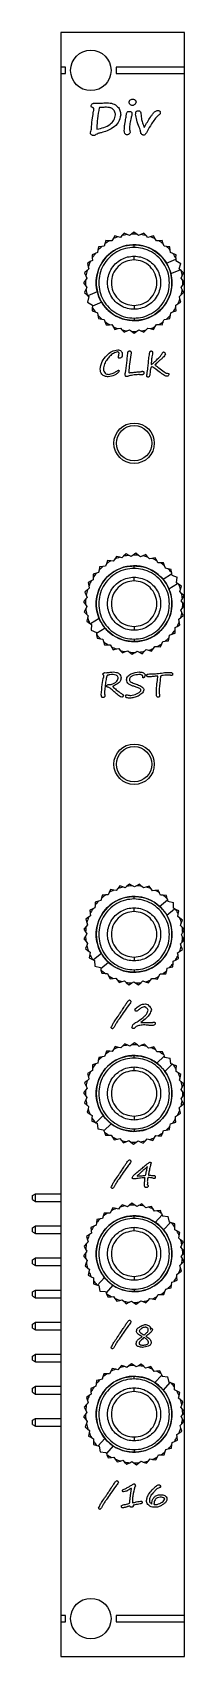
# Model space of a CAD drawing. Extents: x 456 to 468, y 437 to 565.
import ezdxf

# ---------------------------------------------------------------- set-up
doc = ezdxf.new("R2010")
doc.units = 0
doc.layers.get('0').update_dxf_attribs({"linetype": 'CONTINUOUS'})

msp = doc.modelspace()

# ---------------------------------------------------------------- linework, layer by layer
at = {"color": 7, "linetype": 'CONTINUOUS'}
for p, q in [((468.44, 565.17), (458.64, 565.17)), ((458.64, 565.17), (458.64, 562.42)), ((468.44, 562.42), (468.44, 565.17)), ((458.64, 562.42), (458.64, 561.92)), ((459.01, 562.42), (458.64, 562.42)), ((458.64, 561.92), (459.01, 561.92)), ((458.64, 561.92), (458.64, 439.92)), ((459.01, 561.92), (459.01, 562.42)), ((468.44, 562.42), (463.01, 562.42)), ((463.01, 562.42), (463.01, 561.92)), ((463.01, 561.92), (468.44, 561.92)), ((468.44, 561.92), (468.44, 562.42)), ((468.44, 545.37), (468.44, 561.92)), ((461.27, 559.57), (461.5, 559.57)), ((463.77, 558.28), (463.77, 558.28)), ((464.21, 558.48), (464.2, 558.44)), ((461.01, 557.33), (461.04, 557.43)), ((462.21, 548.7), (462.12, 548.45)), ((462.48, 548.68), (462.21, 548.7)), ((462.77, 548.84), (462.67, 548.68)), ((462.9, 549.07), (462.77, 548.84)), ((463.16, 549), (462.9, 549.07)), ((463.35, 548.96), (463.16, 549)), ((463.48, 549.1), (463.35, 548.96)), ((463.65, 549.29), (463.48, 549.1)), ((463.89, 549.18), (463.65, 549.29)), ((464.07, 549.1), (463.89, 549.18)), ((464.22, 549.21), (464.07, 549.1)), ((464.43, 549.37), (464.22, 549.21)), ((464.65, 549.21), (464.43, 549.37)), ((464.8, 549.1), (464.65, 549.21)), ((464.97, 549.18), (464.8, 549.1)), ((465.22, 549.29), (464.97, 549.18)), ((465.39, 549.1), (465.22, 549.29)), ((465.52, 548.96), (465.39, 549.1)), ((465.71, 549), (465.52, 548.96)), ((465.97, 549.07), (465.71, 549)), ((466.1, 548.84), (465.97, 549.07)), ((466.2, 548.68), (466.1, 548.84)), ((466.66, 548.7), (466.39, 548.69)), ((466.75, 548.45), (466.66, 548.7)), ((461.36, 547.68), (461.11, 547.59)), ((461.11, 547.59), (461.12, 547.33)), ((461.54, 547.75), (461.36, 547.68)), ((461.57, 547.94), (461.54, 547.75)), ((461.61, 548.2), (461.57, 547.94)), ((461.87, 548.24), (461.61, 548.2)), ((462.06, 548.27), (461.87, 548.24)), ((462.12, 548.45), (462.06, 548.27)), ((462.67, 548.68), (462.48, 548.68)), ((464.44, 548.17), (464.44, 548.37)), ((464.44, 547.17), (464.44, 547.47)), ((466.39, 548.69), (466.2, 548.68)), ((466.81, 548.27), (466.75, 548.45)), ((467, 548.24), (466.81, 548.27)), ((467.26, 548.2), (467, 548.24)), ((467.3, 547.94), (467.26, 548.2)), ((467.33, 547.75), (467.3, 547.94)), ((467.51, 547.69), (467.33, 547.75)), ((467.76, 547.59), (467.51, 547.69)), ((467.75, 547.33), (467.76, 547.59)), ((460.71, 546.33), (460.51, 546.15)), ((460.51, 546.15), (460.62, 545.91)), ((460.85, 546.46), (460.71, 546.33)), ((460.97, 547.04), (460.74, 546.9)), ((460.74, 546.9), (460.8, 546.64)), ((460.8, 546.64), (460.85, 546.46)), ((461.13, 547.14), (460.97, 547.04)), ((461.12, 547.33), (461.13, 547.14)), ((467, 546.92), (467.75, 547.23)), ((467.35, 546.09), (468.09, 546.4)), ((467.75, 547.23), (467.74, 547.14)), ((467.74, 547.14), (468.13, 546.9)), ((467.75, 547.33), (467.75, 547.23)), ((468.02, 546.46), (468.13, 546.9)), ((468.09, 546.4), (468.02, 546.46)), ((468.16, 546.33), (468.09, 546.4)), ((468.36, 546.15), (468.16, 546.33)), ((468.25, 545.91), (468.36, 546.15)), ((460.59, 545.58), (460.44, 545.37)), ((460.44, 545.37), (460.59, 545.16)), ((460.7, 545.74), (460.59, 545.58)), ((460.59, 545.16), (460.7, 545)), ((460.62, 545.91), (460.7, 545.74)), ((460.7, 545), (460.62, 544.83)), ((468.17, 545.74), (468.25, 545.91)), ((468.28, 545.59), (468.17, 545.74)), ((468.17, 545), (468.28, 545.16)), ((468.25, 544.83), (468.17, 545)), ((468.44, 545.37), (468.28, 545.59)), ((468.28, 545.16), (468.44, 545.37)), ((468.44, 439.92), (468.44, 545.37)), ((460.62, 544.83), (460.51, 544.59)), ((460.51, 544.59), (460.71, 544.41)), ((460.71, 544.41), (460.78, 544.34)), ((460.85, 544.28), (460.74, 543.84)), ((460.74, 543.84), (461.13, 543.6)), ((461.52, 544.65), (460.78, 544.34)), ((460.78, 544.34), (460.85, 544.28)), ((461.87, 543.82), (461.13, 543.51)), ((461.13, 543.6), (461.13, 543.51)), ((464.44, 543.57), (464.44, 543.27)), ((467.74, 543.6), (467.91, 543.7)), ((467.75, 543.41), (467.74, 543.6)), ((467.91, 543.7), (468.13, 543.84)), ((468.03, 544.28), (468.17, 544.41)), ((468.07, 544.1), (468.03, 544.28)), ((468.13, 543.84), (468.07, 544.1)), ((468.17, 544.41), (468.36, 544.59)), ((468.36, 544.59), (468.25, 544.83)), ((461.12, 543.41), (461.11, 543.15)), ((461.11, 543.15), (461.36, 543.06)), ((461.13, 543.51), (461.12, 543.41)), ((461.36, 543.06), (461.54, 542.99)), ((461.54, 542.99), (461.57, 542.8)), ((461.57, 542.8), (461.61, 542.54)), ((461.61, 542.54), (461.87, 542.5)), ((461.87, 542.5), (462.06, 542.47)), ((462.06, 542.47), (462.12, 542.29)), ((462.12, 542.29), (462.22, 542.04)), ((464.44, 542.57), (464.44, 542.37)), ((466.66, 542.05), (466.75, 542.29)), ((466.75, 542.29), (466.82, 542.47)), ((466.82, 542.47), (467, 542.5)), ((467, 542.5), (467.27, 542.54)), ((467.27, 542.54), (467.31, 542.8)), ((467.31, 542.8), (467.34, 542.99)), ((467.34, 542.99), (467.51, 543.06)), ((467.51, 543.06), (467.76, 543.15)), ((467.76, 543.15), (467.75, 543.41)), ((462.22, 542.04), (462.48, 542.05)), ((462.48, 542.05), (462.67, 542.06)), ((462.67, 542.06), (462.77, 541.9)), ((462.77, 541.9), (462.91, 541.67)), ((462.91, 541.67), (463.16, 541.74)), ((463.16, 541.74), (463.35, 541.78)), ((463.35, 541.78), (463.48, 541.64)), ((463.48, 541.64), (463.66, 541.45)), ((463.66, 541.45), (463.9, 541.56)), ((463.9, 541.56), (464.07, 541.64)), ((464.07, 541.64), (464.22, 541.53)), ((464.22, 541.53), (464.44, 541.37)), ((464.44, 541.37), (464.65, 541.53)), ((464.65, 541.53), (464.81, 541.64)), ((464.81, 541.64), (464.98, 541.56)), ((464.98, 541.56), (465.22, 541.45)), ((465.22, 541.45), (465.4, 541.64)), ((465.4, 541.64), (465.53, 541.78)), ((465.53, 541.78), (465.71, 541.74)), ((465.71, 541.74), (465.97, 541.68)), ((465.97, 541.68), (466.11, 541.9)), ((466.11, 541.9), (466.21, 542.06)), ((466.21, 542.06), (466.4, 542.06)), ((466.4, 542.06), (466.66, 542.05)), ((466.46, 538.3), (466.16, 538.53)), ((462.24, 523.13), (462.17, 522.95)), ((462.34, 523.38), (462.24, 523.13)), ((462.6, 523.36), (462.34, 523.38)), ((462.79, 523.34), (462.6, 523.36)), ((462.9, 523.5), (462.79, 523.34)), ((463.04, 523.72), (462.9, 523.5)), ((463.3, 523.65), (463.04, 523.72)), ((463.48, 523.6), (463.3, 523.65)), ((463.61, 523.73), (463.48, 523.6)), ((463.8, 523.92), (463.61, 523.73)), ((464.04, 523.8), (463.8, 523.92)), ((464.21, 523.71), (464.04, 523.8)), ((464.36, 523.82), (464.21, 523.71)), ((464.58, 523.97), (464.36, 523.82)), ((464.79, 523.8), (464.58, 523.97)), ((464.94, 523.69), (464.79, 523.8)), ((465.12, 523.76), (464.94, 523.69)), ((465.36, 523.86), (465.12, 523.76)), ((465.53, 523.66), (465.36, 523.86)), ((465.66, 523.52), (465.53, 523.66)), ((465.84, 523.55), (465.66, 523.52)), ((466.1, 523.61), (465.84, 523.55)), ((466.23, 523.38), (466.1, 523.61)), ((466.32, 523.21), (466.23, 523.38)), ((466.51, 523.21), (466.32, 523.21)), ((466.78, 523.21), (466.51, 523.21)), ((466.86, 522.96), (466.78, 523.21)), ((461.03, 521.77), (460.8, 521.64)), ((461.2, 521.86), (461.03, 521.77)), ((461.45, 522.4), (461.19, 522.31)), ((461.19, 522.31), (461.2, 522.05)), ((461.2, 522.05), (461.2, 521.86)), ((461.63, 522.45), (461.45, 522.4)), ((461.66, 522.64), (461.63, 522.45)), ((461.71, 522.9), (461.66, 522.64)), ((461.98, 522.93), (461.71, 522.9)), ((462.17, 522.95), (461.98, 522.93)), ((464.44, 522.77), (464.44, 522.97)), ((464.44, 521.77), (464.44, 522.07)), ((466.73, 521.91), (467.41, 522.33)), ((466.92, 522.78), (466.86, 522.96)), ((467.11, 522.74), (466.92, 522.78)), ((467.37, 522.69), (467.11, 522.74)), ((467.4, 522.43), (467.37, 522.69)), ((467.4, 522.43), (467.41, 522.33)), ((467.41, 522.33), (467.42, 522.24)), ((467.42, 522.24), (467.84, 522.07)), ((467.81, 521.62), (467.84, 522.07)), ((460.75, 521.07), (460.54, 520.89)), ((460.54, 520.89), (460.65, 520.65)), ((460.72, 520.47), (460.6, 520.33)), ((460.65, 520.65), (460.72, 520.47)), ((460.89, 521.19), (460.75, 521.07)), ((460.8, 521.64), (460.85, 521.38)), ((460.85, 521.38), (460.89, 521.19)), ((467.2, 521.14), (467.88, 521.57)), ((467.88, 521.57), (467.81, 521.62)), ((467.96, 521.51), (467.88, 521.57)), ((468.19, 521.36), (467.96, 521.51)), ((468.06, 520.93), (468.11, 521.11)), ((468.2, 520.79), (468.06, 520.93)), ((468.11, 521.11), (468.19, 521.36)), ((468.39, 520.61), (468.2, 520.79)), ((468.27, 520.37), (468.39, 520.61)), ((460.6, 520.33), (460.44, 520.12)), ((460.44, 520.12), (460.59, 519.9)), ((460.61, 519.57), (460.49, 519.33)), ((460.49, 519.33), (460.67, 519.15)), ((460.59, 519.9), (460.69, 519.74)), ((460.69, 519.74), (460.61, 519.57)), ((460.67, 519.15), (460.81, 519.01)), ((468.15, 519.47), (468.27, 519.62)), ((468.23, 519.29), (468.15, 519.47)), ((468.18, 520.2), (468.27, 520.37)), ((468.29, 520.04), (468.18, 520.2)), ((468.33, 519.05), (468.23, 519.29)), ((468.27, 519.62), (468.43, 519.82)), ((468.43, 519.82), (468.29, 520.04)), ((460.76, 518.83), (460.69, 518.58)), ((460.69, 518.58), (460.91, 518.43)), ((460.81, 519.01), (460.76, 518.83)), ((460.91, 518.43), (460.99, 518.38)), ((461.68, 518.8), (460.99, 518.38)), ((460.99, 518.38), (461.07, 518.33)), ((461.07, 518.33), (461.03, 517.87)), ((461.03, 517.87), (461.45, 517.7)), ((462.15, 518.03), (461.46, 517.61)), ((464.44, 518.17), (464.44, 517.87)), ((467.68, 518.08), (467.84, 518.18)), ((467.68, 517.89), (467.68, 518.08)), ((467.68, 517.63), (467.68, 517.89)), ((467.84, 518.18), (468.07, 518.31)), ((467.98, 518.75), (468.13, 518.87)), ((468.02, 518.56), (467.98, 518.75)), ((468.07, 518.31), (468.02, 518.56)), ((468.13, 518.87), (468.33, 519.05)), ((461.45, 517.7), (461.46, 517.61)), ((461.46, 517.61), (461.47, 517.51)), ((461.47, 517.51), (461.51, 517.25)), ((461.51, 517.25), (461.77, 517.2)), ((461.77, 517.2), (461.95, 517.16)), ((461.95, 517.16), (462.01, 516.98)), ((462.01, 516.98), (462.09, 516.73)), ((462.09, 516.73), (462.36, 516.73)), ((462.36, 516.73), (462.55, 516.73)), ((462.55, 516.73), (462.64, 516.56)), ((464.44, 517.17), (464.44, 516.97)), ((465.98, 516.44), (466.08, 516.6)), ((466.08, 516.6), (466.27, 516.59)), ((466.27, 516.59), (466.53, 516.57)), ((466.53, 516.57), (466.64, 516.81)), ((466.64, 516.81), (466.71, 516.99)), ((466.71, 516.99), (466.9, 517.01)), ((466.9, 517.01), (467.16, 517.04)), ((467.16, 517.04), (467.21, 517.3)), ((467.21, 517.3), (467.25, 517.49)), ((467.25, 517.49), (467.43, 517.55)), ((467.43, 517.55), (467.68, 517.63)), ((462.64, 516.56), (462.77, 516.33)), ((462.77, 516.33), (463.03, 516.39)), ((463.03, 516.39), (463.22, 516.42)), ((463.22, 516.42), (463.34, 516.28)), ((463.34, 516.28), (463.51, 516.08)), ((463.51, 516.08), (463.76, 516.18)), ((463.76, 516.18), (463.93, 516.25)), ((463.93, 516.25), (464.08, 516.14)), ((464.08, 516.14), (464.29, 515.97)), ((464.29, 515.97), (464.51, 516.12)), ((464.51, 516.12), (464.67, 516.23)), ((464.67, 516.23), (464.84, 516.14)), ((464.84, 516.14), (465.07, 516.02)), ((465.07, 516.02), (465.26, 516.21)), ((465.26, 516.21), (465.39, 516.34)), ((465.39, 516.34), (465.58, 516.29)), ((465.58, 516.29), (465.83, 516.22)), ((465.83, 516.22), (465.98, 516.44)), ((462.11, 514.52), (462.23, 514.51)), ((462.58, 497.35), (462.46, 497.11)), ((462.84, 497.31), (462.58, 497.35)), ((463.03, 497.28), (462.84, 497.31)), ((463.14, 497.43), (463.03, 497.28)), ((463.3, 497.64), (463.14, 497.43)), ((463.55, 497.56), (463.3, 497.64)), ((463.73, 497.49), (463.55, 497.56)), ((463.87, 497.62), (463.73, 497.49)), ((464.07, 497.79), (463.87, 497.62)), ((464.3, 497.66), (464.07, 497.79)), ((464.46, 497.56), (464.3, 497.66)), ((464.63, 497.65), (464.46, 497.56)), ((464.86, 497.79), (464.63, 497.65)), ((465.05, 497.61), (464.86, 497.79)), ((465.19, 497.48), (465.05, 497.61)), ((465.37, 497.54), (465.19, 497.48)), ((465.62, 497.63), (465.37, 497.54)), ((465.78, 497.42), (465.62, 497.63)), ((465.9, 497.26), (465.78, 497.42)), ((466.35, 497.32), (466.08, 497.29)), ((466.46, 497.08), (466.35, 497.32)), ((461.35, 496.1), (461.33, 495.91)), ((461.36, 496.37), (461.35, 496.1)), ((461.62, 496.43), (461.36, 496.37)), ((461.8, 496.48), (461.62, 496.43)), ((461.85, 496.66), (461.8, 496.48)), ((461.92, 496.92), (461.85, 496.66)), ((462.19, 496.93), (461.92, 496.92)), ((462.38, 496.94), (462.19, 496.93)), ((462.46, 497.11), (462.38, 496.94)), ((464.44, 496.61), (464.44, 496.81)), ((466.08, 497.29), (465.9, 497.26)), ((466.54, 496.91), (466.46, 497.08)), ((466.46, 496.02), (467.08, 496.53)), ((466.73, 496.9), (466.54, 496.91)), ((467, 496.88), (466.73, 496.9)), ((467.06, 496.63), (467, 496.88)), ((467.06, 496.63), (467.08, 496.53)), ((467.08, 496.53), (467.11, 496.44)), ((467.11, 496.44), (467.55, 496.32)), ((467.57, 495.87), (467.55, 496.32)), ((460.83, 495.16), (460.62, 495)), ((460.62, 495), (460.7, 494.75)), ((460.7, 494.75), (460.76, 494.57)), ((460.98, 495.27), (460.83, 495.16)), ((461.16, 495.83), (460.92, 495.72)), ((460.92, 495.72), (460.96, 495.46)), ((460.96, 495.46), (460.98, 495.27)), ((461.33, 495.91), (461.16, 495.83)), ((464.44, 495.61), (464.44, 495.91)), ((467.03, 495.32), (467.65, 495.83)), ((467.65, 495.83), (467.57, 495.87)), ((467.74, 495.79), (467.65, 495.83)), ((467.98, 495.67), (467.74, 495.79)), ((467.91, 495.22), (467.94, 495.41)), ((468.06, 495.1), (467.91, 495.22)), ((467.94, 495.41), (467.98, 495.67)), ((468.27, 494.94), (468.06, 495.1)), ((468.18, 494.69), (468.27, 494.94)), ((460.59, 493.67), (460.45, 493.45)), ((460.45, 493.45), (460.63, 493.25)), ((460.64, 494.43), (460.46, 494.23)), ((460.46, 494.23), (460.59, 494)), ((460.59, 494), (460.69, 493.84)), ((460.69, 493.84), (460.59, 493.67)), ((460.76, 494.57), (460.64, 494.43)), ((468.12, 494.51), (468.18, 494.69)), ((468.24, 494.37), (468.12, 494.51)), ((468.19, 493.78), (468.28, 493.94)), ((468.28, 493.62), (468.19, 493.78)), ((468.42, 494.17), (468.24, 494.37)), ((468.28, 493.94), (468.42, 494.17)), ((468.41, 493.39), (468.28, 493.62)), ((460.69, 492.92), (460.6, 492.68)), ((460.6, 492.68), (460.81, 492.51)), ((460.63, 493.25), (460.75, 493.1)), ((460.75, 493.1), (460.69, 492.92)), ((460.81, 492.51), (460.96, 492.4)), ((460.93, 492.21), (460.89, 491.95)), ((460.96, 492.4), (460.93, 492.21)), ((461.85, 492.29), (461.22, 491.79)), ((467.89, 492.35), (468.04, 492.46)), ((467.92, 492.16), (467.89, 492.35)), ((467.95, 491.9), (467.92, 492.16)), ((468.04, 492.46), (468.26, 492.62)), ((468.11, 493.05), (468.24, 493.19)), ((468.17, 492.87), (468.11, 493.05)), ((468.26, 492.62), (468.17, 492.87)), ((468.24, 493.19), (468.41, 493.39)), ((460.89, 491.95), (461.13, 491.83)), ((461.13, 491.83), (461.22, 491.79)), ((461.22, 491.79), (461.3, 491.75)), ((461.3, 491.75), (461.33, 491.29)), ((461.33, 491.29), (461.77, 491.18)), ((461.77, 491.18), (461.79, 491.09)), ((462.41, 491.59), (461.79, 491.09)), ((461.79, 491.09), (461.81, 490.99)), ((461.81, 490.99), (461.88, 490.73)), ((464.44, 492.01), (464.44, 491.71)), ((464.44, 491.01), (464.44, 490.81)), ((466.95, 490.7), (467.02, 490.95)), ((467.02, 490.95), (467.07, 491.14)), ((467.07, 491.14), (467.25, 491.18)), ((467.25, 491.18), (467.51, 491.25)), ((467.51, 491.25), (467.53, 491.51)), ((467.53, 491.51), (467.54, 491.7)), ((467.54, 491.7), (467.71, 491.78)), ((467.71, 491.78), (467.95, 491.9)), ((461.88, 490.73), (462.14, 490.72)), ((462.14, 490.72), (462.33, 490.71)), ((462.33, 490.71), (462.41, 490.53)), ((462.41, 490.53), (462.53, 490.29)), ((462.53, 490.29), (462.79, 490.33)), ((462.79, 490.33), (462.98, 490.35)), ((462.98, 490.35), (463.09, 490.2)), ((463.09, 490.2), (463.25, 489.99)), ((463.25, 489.99), (463.5, 490.07)), ((463.5, 490.07), (463.68, 490.14)), ((463.68, 490.14), (463.82, 490.01)), ((463.82, 490.01), (464.02, 489.83)), ((464.02, 489.83), (464.24, 489.96)), ((464.24, 489.96), (464.41, 490.06)), ((464.41, 490.06), (464.57, 489.96)), ((464.57, 489.96), (464.8, 489.83)), ((464.8, 489.83), (465, 490)), ((465, 490), (465.14, 490.13)), ((465.14, 490.13), (465.32, 490.06)), ((465.32, 490.06), (465.57, 489.97)), ((465.57, 489.97), (465.73, 490.18)), ((465.73, 490.18), (465.85, 490.33)), ((465.85, 490.33), (466.03, 490.31)), ((466.03, 490.31), (466.3, 490.27)), ((466.3, 490.27), (466.41, 490.5)), ((466.41, 490.5), (466.5, 490.68)), ((466.5, 490.68), (466.69, 490.69)), ((466.69, 490.69), (466.95, 490.7)), ((465.17, 486.84), (465.74, 486.84)), ((465.87, 486.59), (465.82, 486.59)), ((462.25, 484.57), (462.16, 484.33)), ((462.52, 484.56), (462.25, 484.57)), ((462.71, 484.55), (462.52, 484.56)), ((462.81, 484.71), (462.71, 484.55)), ((462.95, 484.93), (462.81, 484.71)), ((463.21, 484.87), (462.95, 484.93)), ((463.39, 484.82), (463.21, 484.87)), ((463.52, 484.96), (463.39, 484.82)), ((463.7, 485.15), (463.52, 484.96)), ((463.94, 485.04), (463.7, 485.15)), ((464.11, 484.96), (463.94, 485.04)), ((464.27, 485.07), (464.11, 484.96)), ((464.48, 485.22), (464.27, 485.07)), ((464.7, 485.06), (464.48, 485.22)), ((464.85, 484.95), (464.7, 485.06)), ((465.02, 485.03), (464.85, 484.95)), ((465.26, 485.13), (465.02, 485.03)), ((465.44, 484.94), (465.26, 485.13)), ((465.57, 484.8), (465.44, 484.94)), ((465.75, 484.84), (465.57, 484.8)), ((466.01, 484.9), (465.75, 484.84)), ((466.15, 484.67), (466.01, 484.9)), ((466.24, 484.51), (466.15, 484.67)), ((466.43, 484.51), (466.24, 484.51)), ((466.7, 484.52), (466.43, 484.51)), ((466.79, 484.27), (466.7, 484.52)), ((461.39, 483.57), (461.14, 483.48)), ((461.14, 483.48), (461.15, 483.22)), ((461.15, 483.22), (461.15, 483.03)), ((461.57, 483.63), (461.39, 483.57)), ((461.6, 483.82), (461.57, 483.63)), ((461.64, 484.08), (461.6, 483.82)), ((461.9, 484.12), (461.64, 484.08)), ((462.09, 484.15), (461.9, 484.12)), ((462.16, 484.33), (462.09, 484.15)), ((464.44, 484.02), (464.44, 484.22)), ((464.44, 483.02), (464.44, 483.32)), ((466.24, 483.61), (466.82, 484.18)), ((466.79, 484.27), (466.82, 484.18)), ((466.82, 484.18), (466.85, 484.09)), ((466.85, 484.09), (467.3, 484.01)), ((466.87, 482.97), (467.45, 483.53)), ((467.36, 483.56), (467.3, 484.01)), ((467.45, 483.53), (467.36, 483.56)), ((467.54, 483.5), (467.45, 483.53)), ((467.79, 483.4), (467.54, 483.5)), ((467.77, 483.14), (467.79, 483.4)), ((460.72, 482.23), (460.52, 482.05)), ((460.52, 482.05), (460.63, 481.81)), ((460.86, 482.35), (460.72, 482.23)), ((460.99, 482.93), (460.76, 482.8)), ((460.76, 482.8), (460.82, 482.54)), ((460.82, 482.54), (460.86, 482.35)), ((461.15, 483.03), (460.99, 482.93)), ((467.76, 482.95), (467.77, 483.14)), ((467.93, 482.85), (467.76, 482.95)), ((468.15, 482.71), (467.93, 482.85)), ((468.04, 482.27), (468.08, 482.45)), ((468.18, 482.14), (468.04, 482.27)), ((468.08, 482.45), (468.15, 482.71)), ((468.37, 481.95), (468.18, 482.14)), ((468.25, 481.71), (468.37, 481.95)), ((460.59, 481.48), (460.44, 481.27)), ((460.44, 481.27), (460.59, 481.05)), ((460.62, 480.73), (460.5, 480.49)), ((460.71, 481.63), (460.59, 481.48)), ((460.59, 481.05), (460.7, 480.9)), ((460.7, 480.9), (460.62, 480.73)), ((460.63, 481.81), (460.71, 481.63)), ((468.16, 480.81), (468.28, 480.96)), ((468.24, 480.63), (468.16, 480.81)), ((468.17, 481.54), (468.25, 481.71)), ((468.28, 481.39), (468.17, 481.54)), ((468.35, 480.39), (468.24, 480.63)), ((468.44, 481.17), (468.28, 481.39)), ((468.28, 480.96), (468.44, 481.17)), ((460.5, 480.49), (460.7, 480.31)), ((460.7, 480.31), (460.83, 480.18)), ((460.79, 479.99), (460.72, 479.73)), ((460.72, 479.73), (460.95, 479.59)), ((460.83, 480.18), (460.79, 479.99)), ((460.95, 479.59), (461.11, 479.49)), ((461.11, 479.49), (461.1, 479.3)), ((462, 479.47), (461.42, 478.91)), ((464.44, 479.42), (464.44, 479.12)), ((467.72, 479.41), (467.89, 479.51)), ((467.73, 479.22), (467.72, 479.41)), ((467.89, 479.51), (468.11, 479.65)), ((468.01, 480.09), (468.15, 480.22)), ((468.05, 479.9), (468.01, 480.09)), ((468.11, 479.65), (468.05, 479.9)), ((468.15, 480.22), (468.35, 480.39)), ((461.1, 479.3), (461.08, 479.04)), ((461.08, 479.04), (461.33, 478.94)), ((461.33, 478.94), (461.42, 478.91)), ((461.42, 478.91), (461.51, 478.88)), ((461.51, 478.88), (461.57, 478.43)), ((461.57, 478.43), (462.02, 478.35)), ((462.02, 478.35), (462.05, 478.27)), ((462.63, 478.83), (462.05, 478.27)), ((462.05, 478.27), (462.09, 478.17)), ((462.09, 478.17), (462.17, 477.92)), ((464.44, 478.42), (464.44, 478.22)), ((466.62, 477.87), (466.71, 478.12)), ((466.71, 478.12), (466.78, 478.29)), ((466.78, 478.29), (466.97, 478.32)), ((466.97, 478.32), (467.23, 478.36)), ((467.23, 478.36), (467.27, 478.62)), ((467.27, 478.62), (467.31, 478.81)), ((467.31, 478.81), (467.49, 478.87)), ((467.49, 478.87), (467.74, 478.96)), ((467.74, 478.96), (467.73, 479.22)), ((462.17, 477.92), (462.44, 477.93)), ((462.44, 477.93), (462.63, 477.93)), ((462.63, 477.93), (462.73, 477.77)), ((462.73, 477.77), (462.86, 477.54)), ((462.86, 477.54), (463.12, 477.6)), ((463.12, 477.6), (463.3, 477.65)), ((463.3, 477.65), (463.43, 477.5)), ((463.43, 477.5), (463.61, 477.31)), ((463.61, 477.31), (463.85, 477.42)), ((463.85, 477.42), (464.02, 477.49)), ((464.02, 477.49), (464.18, 477.38)), ((464.18, 477.38), (464.39, 477.22)), ((464.39, 477.22), (464.6, 477.37)), ((464.6, 477.37), (464.76, 477.48)), ((464.76, 477.48), (464.93, 477.4)), ((464.93, 477.4), (465.17, 477.29)), ((465.17, 477.29), (465.35, 477.48)), ((465.35, 477.48), (465.48, 477.62)), ((465.48, 477.62), (465.67, 477.57)), ((465.67, 477.57), (465.92, 477.51)), ((465.92, 477.51), (466.06, 477.73)), ((466.06, 477.73), (466.16, 477.89)), ((466.16, 477.89), (466.35, 477.88)), ((466.35, 477.88), (466.62, 477.87)), ((465.48, 474.28), (465.49, 474.22)), ((465.49, 474.22), (465.49, 474.16)), ((465.88, 474.74), (465.97, 474.74)), ((456.38, 473.14), (456.64, 473.29)), ((456.38, 472.82), (456.38, 473.14)), ((456.64, 472.68), (456.64, 473.29)), ((456.64, 473.29), (458.64, 473.29)), ((465.26, 473.97), (465.26, 474.13)), ((465.49, 474.16), (465.49, 474.1)), ((456.38, 472.82), (456.64, 472.68)), ((456.64, 472.68), (458.64, 472.68)), ((462.07, 471.76), (461.99, 471.51)), ((462.34, 471.76), (462.07, 471.76)), ((462.53, 471.76), (462.34, 471.76)), ((462.62, 471.93), (462.53, 471.76)), ((462.75, 472.16), (462.62, 471.93)), ((463.01, 472.11), (462.75, 472.16)), ((463.2, 472.07), (463.01, 472.11)), ((463.32, 472.22), (463.2, 472.07)), ((463.49, 472.42), (463.32, 472.22)), ((463.73, 472.32), (463.49, 472.42)), ((463.91, 472.25), (463.73, 472.32)), ((464.06, 472.37), (463.91, 472.25)), ((464.27, 472.53), (464.06, 472.37)), ((464.49, 472.39), (464.27, 472.53)), ((464.65, 472.28), (464.49, 472.39)), ((464.81, 472.37), (464.65, 472.28)), ((465.05, 472.49), (464.81, 472.37)), ((465.24, 472.3), (465.05, 472.49)), ((465.37, 472.17), (465.24, 472.3)), ((465.55, 472.22), (465.37, 472.17)), ((465.81, 472.29), (465.55, 472.22)), ((465.96, 472.07), (465.81, 472.29)), ((466.06, 471.91), (465.96, 472.07)), ((466.25, 471.93), (466.06, 471.91)), ((466.11, 471.02), (466.66, 471.62)), ((466.52, 471.95), (466.25, 471.93)), ((466.62, 471.71), (466.52, 471.95)), ((466.62, 471.71), (466.66, 471.62)), ((466.66, 471.62), (466.69, 471.53)), ((456.38, 470.6), (456.64, 470.75)), ((456.38, 470.28), (456.38, 470.6)), ((456.64, 470.14), (456.64, 470.75)), ((456.64, 470.75), (458.64, 470.75)), ((461.26, 470.72), (461.02, 470.61)), ((461.02, 470.61), (461.04, 470.35)), ((461.04, 470.35), (461.06, 470.16)), ((461.44, 470.79), (461.26, 470.72)), ((461.46, 470.98), (461.44, 470.79)), ((461.49, 471.24), (461.46, 470.98)), ((461.75, 471.29), (461.49, 471.24)), ((461.94, 471.33), (461.75, 471.29)), ((461.99, 471.51), (461.94, 471.33)), ((464.44, 471.34), (464.44, 471.54)), ((464.44, 470.34), (464.44, 470.64)), ((466.69, 471.53), (467.14, 471.48)), ((466.77, 470.42), (467.32, 471.01)), ((467.23, 471.04), (467.14, 471.48)), ((467.32, 471.01), (467.23, 471.04)), ((467.41, 470.98), (467.32, 471.01)), ((467.66, 470.9), (467.41, 470.98)), ((467.67, 470.63), (467.66, 470.9)), ((467.67, 470.44), (467.67, 470.63)), ((467.83, 470.35), (467.67, 470.44)), ((468.06, 470.22), (467.83, 470.35)), ((456.38, 470.28), (456.64, 470.14)), ((456.64, 470.14), (458.64, 470.14)), ((460.67, 469.34), (460.48, 469.15)), ((460.48, 469.15), (460.6, 468.91)), ((460.8, 469.47), (460.67, 469.34)), ((460.9, 470.06), (460.68, 469.91)), ((460.68, 469.91), (460.75, 469.65)), ((460.75, 469.65), (460.8, 469.47)), ((461.06, 470.16), (460.9, 470.06)), ((467.98, 469.78), (468.01, 469.96)), ((468.12, 469.65), (467.98, 469.78)), ((468.01, 469.96), (468.06, 470.22)), ((468.32, 469.48), (468.12, 469.65)), ((468.15, 469.06), (468.22, 469.24)), ((468.27, 468.91), (468.15, 469.06)), ((468.22, 469.24), (468.32, 469.48)), ((456.38, 468.06), (456.64, 468.21)), ((456.38, 467.74), (456.38, 468.06)), ((456.38, 467.74), (456.64, 467.6)), ((456.64, 467.6), (456.64, 468.21)), ((456.64, 468.21), (458.64, 468.21)), ((460.59, 468.59), (460.44, 468.37)), ((460.44, 468.37), (460.6, 468.16)), ((460.65, 467.83), (460.55, 467.59)), ((460.69, 468.74), (460.59, 468.59)), ((460.6, 468.91), (460.69, 468.74)), ((460.6, 468.16), (460.72, 468.01)), ((460.72, 468.01), (460.65, 467.83)), ((468.18, 468.33), (468.29, 468.48)), ((468.27, 468.16), (468.18, 468.33)), ((468.2, 467.73), (468.39, 467.92)), ((468.43, 468.71), (468.27, 468.91)), ((468.39, 467.92), (468.27, 468.16)), ((468.29, 468.48), (468.43, 468.71)), ((456.64, 467.6), (458.64, 467.6)), ((460.55, 467.59), (460.75, 467.42)), ((460.75, 467.42), (460.9, 467.3)), ((460.86, 467.11), (460.81, 466.85)), ((460.81, 466.85), (461.04, 466.72)), ((460.9, 467.3), (460.86, 467.11)), ((461.04, 466.72), (461.21, 466.63)), ((461.21, 466.63), (461.21, 466.44)), ((462.1, 466.66), (461.55, 466.06)), ((464.44, 466.74), (464.44, 466.44)), ((467.61, 466.35), (467.85, 466.46)), ((467.82, 466.91), (467.97, 467.02)), ((467.83, 466.72), (467.82, 466.91)), ((467.85, 466.46), (467.83, 466.72)), ((467.97, 467.02), (468.19, 467.16)), ((468.07, 467.6), (468.2, 467.73)), ((468.12, 467.42), (468.07, 467.6)), ((468.19, 467.16), (468.12, 467.42)), ((456.38, 465.52), (456.64, 465.67)), ((456.38, 465.2), (456.38, 465.52)), ((456.38, 465.2), (456.64, 465.06)), ((456.64, 465.06), (456.64, 465.67)), ((456.64, 465.67), (458.64, 465.67)), ((461.21, 466.44), (461.21, 466.17)), ((461.21, 466.17), (461.46, 466.09)), ((461.46, 466.09), (461.55, 466.06)), ((461.55, 466.06), (461.64, 466.04)), ((461.64, 466.04), (461.73, 465.59)), ((461.73, 465.59), (462.18, 465.54)), ((462.18, 465.54), (462.22, 465.45)), ((462.76, 466.05), (462.22, 465.45)), ((462.22, 465.45), (462.26, 465.36)), ((462.26, 465.36), (462.36, 465.12)), ((464.44, 465.74), (464.44, 465.54)), ((466.25, 465.14), (466.34, 465.31)), ((466.34, 465.31), (466.53, 465.31)), ((466.53, 465.31), (466.8, 465.31)), ((466.8, 465.31), (466.88, 465.56)), ((466.88, 465.56), (466.94, 465.74)), ((466.94, 465.74), (467.12, 465.78)), ((467.12, 465.78), (467.38, 465.83)), ((467.38, 465.83), (467.41, 466.09)), ((467.41, 466.09), (467.43, 466.28)), ((467.43, 466.28), (467.61, 466.35)), ((456.64, 465.06), (458.64, 465.06)), ((462.36, 465.12), (462.62, 465.14)), ((462.62, 465.14), (462.81, 465.16)), ((462.81, 465.16), (462.92, 465)), ((462.92, 465), (463.06, 464.78)), ((463.06, 464.78), (463.32, 464.85)), ((463.32, 464.85), (463.5, 464.9)), ((463.5, 464.9), (463.64, 464.77)), ((463.64, 464.77), (463.82, 464.58)), ((463.82, 464.58), (464.06, 464.7)), ((464.06, 464.7), (464.23, 464.79)), ((464.23, 464.79), (464.39, 464.69)), ((464.39, 464.69), (464.61, 464.54)), ((464.61, 464.54), (464.81, 464.7)), ((464.81, 464.7), (464.96, 464.82)), ((464.96, 464.82), (465.14, 464.75)), ((465.14, 464.75), (465.38, 464.65)), ((465.38, 464.65), (465.55, 464.85)), ((465.55, 464.85), (465.68, 465)), ((465.68, 465), (465.86, 464.96)), ((465.86, 464.96), (466.12, 464.91)), ((466.12, 464.91), (466.25, 465.14)), ((456.38, 462.98), (456.64, 463.13)), ((456.38, 462.66), (456.38, 462.98)), ((456.38, 462.66), (456.64, 462.52)), ((456.64, 462.52), (456.64, 463.13)), ((456.64, 463.13), (458.64, 463.13)), ((456.64, 462.52), (458.64, 462.52)), ((465.07, 461.98), (465, 462.02)), ((465.59, 461.52), (465.59, 461.55)), ((456.38, 460.44), (456.64, 460.59)), ((456.38, 460.12), (456.38, 460.44)), ((456.38, 460.12), (456.64, 459.98)), ((456.64, 459.98), (456.64, 460.59)), ((456.64, 460.59), (458.64, 460.59)), ((456.64, 459.98), (458.64, 459.98)), ((461.97, 458.79), (461.91, 458.61)), ((462.04, 459.04), (461.97, 458.79)), ((462.31, 459.04), (462.04, 459.04)), ((462.5, 459.05), (462.31, 459.04)), ((462.59, 459.21), (462.5, 459.05)), ((462.71, 459.45), (462.59, 459.21)), ((462.98, 459.4), (462.71, 459.45)), ((463.16, 459.36), (462.98, 459.4)), ((463.28, 459.51), (463.16, 459.36)), ((463.45, 459.71), (463.28, 459.51)), ((463.7, 459.61), (463.45, 459.71)), ((463.87, 459.54), (463.7, 459.61)), ((464.02, 459.66), (463.87, 459.54)), ((464.23, 459.83), (464.02, 459.66)), ((464.45, 459.69), (464.23, 459.83)), ((464.44, 458.64), (464.44, 458.84)), ((464.61, 459.58), (464.45, 459.69)), ((464.78, 459.67), (464.61, 459.58)), ((465.01, 459.79), (464.78, 459.67)), ((465.2, 459.61), (465.01, 459.79)), ((465.34, 459.48), (465.2, 459.61)), ((465.52, 459.53), (465.34, 459.48)), ((465.77, 459.61), (465.52, 459.53)), ((465.92, 459.39), (465.77, 459.61)), ((466.03, 459.23), (465.92, 459.39)), ((466.22, 459.25), (466.03, 459.23)), ((466.09, 458.34), (466.63, 458.94)), ((466.48, 459.27), (466.22, 459.25)), ((466.59, 459.03), (466.48, 459.27)), ((466.59, 459.03), (466.63, 458.94)), ((466.63, 458.94), (466.66, 458.85)), ((466.66, 458.85), (467.11, 458.81)), ((467.21, 458.36), (467.11, 458.81)), ((456.38, 457.9), (456.64, 458.05)), ((456.38, 457.58), (456.38, 457.9)), ((456.38, 457.58), (456.64, 457.44)), ((456.64, 457.44), (456.64, 458.05)), ((456.64, 458.05), (458.64, 458.05)), ((461.24, 457.99), (461, 457.88)), ((461, 457.88), (461.02, 457.62)), ((461.02, 457.62), (461.04, 457.43)), ((461.42, 458.06), (461.24, 457.99)), ((461.44, 458.25), (461.42, 458.06)), ((461.46, 458.51), (461.44, 458.25)), ((461.72, 458.57), (461.46, 458.51)), ((461.91, 458.61), (461.72, 458.57)), ((464.44, 457.64), (464.44, 457.94)), ((466.76, 457.74), (467.29, 458.34)), ((467.29, 458.34), (467.21, 458.36)), ((467.39, 458.31), (467.29, 458.34)), ((467.64, 458.23), (467.39, 458.31)), ((467.64, 457.96), (467.64, 458.23)), ((467.65, 457.77), (467.64, 457.96)), ((467.81, 457.68), (467.65, 457.77)), ((468.05, 457.56), (467.81, 457.68)), ((468, 457.3), (468.05, 457.56)), ((456.64, 457.44), (458.64, 457.44)), ((460.66, 456.6), (460.48, 456.41)), ((460.48, 456.41), (460.6, 456.18)), ((460.6, 456.18), (460.69, 456.01)), ((460.8, 456.74), (460.66, 456.6)), ((460.88, 457.32), (460.67, 457.17)), ((460.67, 457.17), (460.74, 456.92)), ((460.74, 456.92), (460.8, 456.74)), ((461.04, 457.43), (460.88, 457.32)), ((467.96, 457.11), (468, 457.3)), ((468.11, 456.99), (467.96, 457.11)), ((468.31, 456.82), (468.11, 456.99)), ((468.14, 456.4), (468.21, 456.57)), ((468.26, 456.25), (468.14, 456.4)), ((468.21, 456.57), (468.31, 456.82)), ((468.43, 456.04), (468.26, 456.25)), ((456.38, 455.36), (456.64, 455.51)), ((456.38, 455.04), (456.38, 455.36)), ((456.38, 455.04), (456.64, 454.9)), ((456.64, 454.9), (456.64, 455.51)), ((456.64, 455.51), (458.64, 455.51)), ((456.64, 454.9), (458.64, 454.9)), ((460.59, 455.85), (460.44, 455.63)), ((460.44, 455.63), (460.61, 455.42)), ((460.66, 455.1), (460.56, 454.85)), ((460.69, 456.01), (460.59, 455.85)), ((460.61, 455.42), (460.73, 455.27)), ((460.73, 455.27), (460.66, 455.1)), ((468.08, 454.94), (468.21, 455.07)), ((468.13, 454.75), (468.08, 454.94)), ((468.18, 455.66), (468.29, 455.82)), ((468.27, 455.49), (468.18, 455.66)), ((468.21, 455.07), (468.39, 455.26)), ((468.39, 455.26), (468.27, 455.49)), ((468.29, 455.82), (468.43, 456.04)), ((460.56, 454.85), (460.76, 454.68)), ((460.76, 454.68), (460.91, 454.56)), ((460.87, 454.37), (460.83, 454.11)), ((460.83, 454.11), (461.06, 453.99)), ((460.91, 454.56), (460.87, 454.37)), ((461.06, 453.99), (461.23, 453.9)), ((461.23, 453.9), (461.23, 453.71)), ((461.23, 453.71), (461.23, 453.44)), ((462.12, 453.93), (461.58, 453.34)), ((464.44, 454.04), (464.44, 453.74)), ((467.44, 453.42), (467.46, 453.61)), ((467.46, 453.61), (467.63, 453.69)), ((467.63, 453.69), (467.87, 453.79)), ((467.83, 454.24), (467.99, 454.35)), ((467.85, 454.05), (467.83, 454.24)), ((467.87, 453.79), (467.85, 454.05)), ((467.99, 454.35), (468.21, 454.5)), ((468.21, 454.5), (468.13, 454.75)), ((461.23, 453.44), (461.48, 453.36)), ((461.48, 453.36), (461.58, 453.34)), ((461.58, 453.34), (461.67, 453.31)), ((461.67, 453.31), (461.76, 452.86)), ((461.76, 452.86), (462.21, 452.82)), ((462.21, 452.82), (462.25, 452.73)), ((462.79, 453.33), (462.25, 452.73)), ((462.25, 452.73), (462.29, 452.64)), ((462.29, 452.64), (462.39, 452.4)), ((462.39, 452.4), (462.65, 452.42)), ((462.65, 452.42), (462.84, 452.44)), ((462.84, 452.44), (462.95, 452.28)), ((464.44, 453.04), (464.44, 452.84)), ((466.16, 452.22), (466.28, 452.46)), ((466.28, 452.46), (466.37, 452.63)), ((466.37, 452.63), (466.56, 452.63)), ((466.56, 452.63), (466.83, 452.63)), ((466.83, 452.63), (466.91, 452.88)), ((466.91, 452.88), (466.96, 453.06)), ((466.96, 453.06), (467.15, 453.1)), ((467.15, 453.1), (467.41, 453.16)), ((467.41, 453.16), (467.44, 453.42)), ((462.95, 452.28), (463.1, 452.07)), ((463.1, 452.07), (463.35, 452.14)), ((463.35, 452.14), (463.54, 452.2)), ((463.54, 452.2), (463.67, 452.06)), ((463.67, 452.06), (463.86, 451.88)), ((463.86, 451.88), (464.1, 452)), ((464.1, 452), (464.26, 452.09)), ((464.26, 452.09), (464.42, 451.99)), ((464.42, 451.99), (464.64, 451.84)), ((464.64, 451.84), (464.85, 452.01)), ((464.85, 452.01), (465, 452.13)), ((465, 452.13), (465.17, 452.06)), ((465.17, 452.06), (465.42, 451.96)), ((465.42, 451.96), (465.59, 452.16)), ((465.59, 452.16), (465.71, 452.31)), ((465.71, 452.31), (465.9, 452.27)), ((465.9, 452.27), (466.16, 452.22)), ((464.15, 449.4), (464.24, 449.97)), ((464.36, 448.64), (464.36, 448.56)), ((466.13, 448.7), (466.26, 448.71)), ((459.01, 439.92), (458.64, 439.92)), ((458.64, 439.92), (458.64, 439.42)), ((459.01, 439.42), (459.01, 439.92)), ((463.01, 439.92), (463.01, 439.42)), ((468.44, 439.92), (463.01, 439.92)), ((468.44, 439.42), (468.44, 439.92)), ((458.64, 439.42), (459.01, 439.42)), ((458.64, 439.42), (458.64, 436.67)), ((463.01, 439.42), (468.44, 439.42)), ((468.44, 436.67), (468.44, 439.42)), ((458.64, 436.67), (468.44, 436.67))]:
    msp.add_line(p, q, dxfattribs=at)
for centre, radius in [((461.01, 562.17), 1.6), ((464.44, 532.67), 1.6), ((464.44, 532.67), 1.4), ((464.44, 507.27), 1.6), ((464.44, 507.27), 1.4), ((461.01, 439.67), 1.6)]:
    msp.add_circle(centre, radius, dxfattribs=at)
for centre, radius, start, end in [((464.44, 545.37), 3.85, 109.3388, 115.7066), ((464.44, 545.37), 3.85, 98.0888, 104.4566), ((464.44, 545.37), 3.85, 86.8388, 93.2066), ((464.44, 545.37), 3.85, 75.5888, 81.9566), ((464.44, 545.37), 3.85, 64.3388, 70.7066), ((464.44, 545.37), 3.85, 143.0888, 149.4566), ((464.44, 545.37), 3, 31.1496, 193.8957), ((464.44, 545.37), 3.85, 131.8388, 138.2066), ((464.44, 545.37), 3.85, 120.5888, 126.9566), ((464.44, 545.37), 3.85, 53.0888, 59.4566), ((464.44, 545.37), 3.85, 41.8388, 48.2066), ((464.44, 545.37), 3.85, 30.5888, 36.9566), ((464.44, 545.37), 3.85, 165.5888, 171.9566), ((464.44, 545.37), 3.85, 154.3388, 160.7066), ((464.44, 545.37), 3, 13.8957, 31.1496), ((464.44, 545.37), 3.85, 8.0888, 14.4566), ((464.44, 545.37), 3.85, 176.8388, 183.2066), ((464.44, 545.37), 3, 211.1496, 13.8957), ((464.44, 545.37), 3.85, 356.8388, 3.2066), ((464.44, 545.37), 3.85, 188.0888, 194.4566), ((464.44, 545.37), 3, 193.8957, 211.1496), ((464.44, 545.37), 3.85, 334.3388, 340.7066), ((464.44, 545.37), 3.85, 345.5888, 351.9566), ((464.44, 545.37), 3.85, 210.5888, 216.9566), ((464.44, 545.37), 3.85, 221.8388, 228.2066), ((464.44, 545.37), 3.85, 233.0888, 239.4566), ((464.44, 545.37), 3.85, 300.5888, 306.9566), ((464.44, 545.37), 3.85, 311.8388, 318.2066), ((464.44, 545.37), 3.85, 323.0888, 329.4566), ((464.44, 545.37), 3.85, 244.3388, 250.7066), ((464.44, 545.37), 3.85, 255.5888, 261.9566), ((464.44, 545.37), 3.85, 266.8388, 273.2066), ((464.44, 545.37), 3.85, 278.0888, 284.4566), ((464.44, 545.37), 3.85, 289.3388, 295.7066), ((464.44, 519.97), 3.85, 118.4617, 124.8295), ((464.44, 519.97), 3.85, 107.2117, 113.5795), ((464.44, 519.97), 3.85, 95.9617, 102.3295), ((464.44, 519.97), 3.85, 84.7117, 91.0795), ((464.44, 519.97), 3.85, 73.4617, 79.8295), ((464.44, 519.97), 3.85, 62.2117, 68.5795), ((464.44, 519.97), 3.85, 50.9617, 57.3295), ((464.44, 519.97), 3.85, 152.2117, 158.5795), ((464.44, 519.97), 3.85, 140.9617, 147.3295), ((464.44, 519.97), 3, 40.2725, 203.0186), ((464.44, 519.97), 3.85, 129.7117, 136.0795), ((464.44, 519.97), 3, 23.0186, 40.2725), ((464.44, 519.97), 3.85, 39.7117, 46.0795), ((464.44, 519.97), 3.85, 163.4617, 169.8295), ((464.44, 519.97), 3, 220.2725, 23.0186), ((464.44, 519.97), 3.85, 17.2117, 23.5795), ((464.44, 519.97), 3.85, 5.9617, 12.3295), ((464.44, 519.97), 3.85, 174.7117, 181.0795), ((464.44, 519.97), 3.85, 185.9617, 192.3295), ((464.44, 519.97), 3.85, 343.4617, 349.8295), ((464.44, 519.97), 3.85, 354.7117, 1.0795), ((464.44, 519.97), 3.85, 197.2117, 203.5795), ((464.44, 519.97), 3, 203.0186, 220.2725), ((464.44, 519.97), 3.85, 320.9617, 327.3295), ((464.44, 519.97), 3.85, 332.2117, 338.5795), ((464.44, 519.97), 3.85, 219.7117, 226.0795), ((464.44, 519.97), 3.85, 230.9617, 237.3295), ((464.44, 519.97), 3.85, 298.4617, 304.8295), ((464.44, 519.97), 3.85, 309.7117, 316.0795), ((464.44, 519.97), 3.85, 242.2117, 248.5795), ((464.44, 519.97), 3.85, 253.4617, 259.8295), ((464.44, 519.97), 3.85, 264.7117, 271.0795), ((464.44, 519.97), 3.85, 275.9617, 282.3295), ((464.44, 519.97), 3.85, 287.2117, 293.5795), ((464.44, 493.81), 3.85, 114.5272, 120.8949), ((464.44, 493.81), 3.85, 103.2772, 109.6449), ((464.44, 493.81), 3.85, 92.0272, 98.3949), ((464.44, 493.81), 3.85, 80.7772, 87.1449), ((464.44, 493.81), 3.85, 69.5272, 75.8949), ((464.44, 493.81), 3.85, 137.0272, 143.3949), ((464.44, 493.81), 3, 47.588, 210.3341), ((464.44, 493.81), 3.85, 125.7772, 132.1449), ((464.44, 493.81), 3.85, 58.2772, 64.6449), ((464.44, 493.81), 3, 30.3341, 47.588), ((464.44, 493.81), 3.85, 47.0272, 53.3949), ((464.44, 493.81), 3.85, 159.5272, 165.8949), ((464.44, 493.81), 3.85, 148.2772, 154.6449), ((464.44, 493.81), 3, 227.588, 30.3341), ((464.44, 493.81), 3.85, 24.5272, 30.8949), ((464.44, 493.81), 3.85, 13.2772, 19.6449), ((464.44, 493.81), 3.85, 170.7772, 177.1449), ((464.44, 493.81), 3.85, 182.0272, 188.3949), ((464.44, 493.81), 3.85, 2.0272, 8.3949), ((464.44, 493.81), 3.85, 350.7772, 357.1449), ((464.44, 493.81), 3.85, 193.2772, 199.6449), ((464.44, 493.81), 3.85, 204.5272, 210.8949), ((464.44, 493.81), 3, 210.3341, 227.588), ((464.44, 493.81), 3.85, 328.2772, 334.6449), ((464.44, 493.81), 3.85, 339.5272, 345.8949), ((464.44, 493.81), 3.85, 227.0272, 233.3949), ((464.44, 493.81), 3.85, 305.7772, 312.1449), ((464.44, 493.81), 3.85, 317.0272, 323.3949), ((464.44, 493.81), 3.85, 238.2772, 244.6449), ((464.44, 493.81), 3.85, 249.5272, 255.8949), ((464.44, 493.81), 3.85, 260.7772, 267.1449), ((464.44, 493.81), 3.85, 272.0272, 278.3949), ((464.44, 493.81), 3.85, 283.2772, 289.6449), ((464.44, 493.81), 3.85, 294.5272, 300.8949), ((464.44, 481.22), 3.85, 119.8756, 126.2433), ((464.44, 481.22), 3.85, 108.6256, 114.9933), ((464.44, 481.22), 3.85, 97.3756, 103.7433), ((464.44, 481.22), 3.85, 86.1256, 92.4933), ((464.44, 481.22), 3.85, 74.8756, 81.2433), ((464.44, 481.22), 3.85, 63.6256, 69.9933), ((464.44, 481.22), 3.85, 52.3756, 58.7433), ((464.44, 481.22), 3.85, 142.3756, 148.7433), ((464.44, 481.22), 3, 52.9364, 215.6825), ((464.44, 481.22), 3.85, 131.1256, 137.4933), ((464.44, 481.22), 3, 35.6825, 52.9364), ((464.44, 481.22), 3.85, 29.8756, 36.2433), ((464.44, 481.22), 3.85, 164.8756, 171.2433), ((464.44, 481.22), 3.85, 153.6256, 159.9933), ((464.44, 481.22), 3, 232.9364, 35.6825), ((464.44, 481.22), 3.85, 18.6256, 24.9933), ((464.44, 481.22), 3.85, 7.3756, 13.7433), ((464.44, 481.22), 3.85, 176.1256, 182.4933), ((464.44, 481.22), 3.85, 187.3756, 193.7433), ((464.44, 481.22), 3.85, 344.8756, 351.2433), ((464.44, 481.22), 3.85, 356.1256, 2.4933), ((464.44, 481.22), 3.85, 198.6256, 204.9933), ((464.44, 481.22), 3, 215.6825, 232.9364), ((464.44, 481.22), 3.85, 333.6256, 339.9933), ((464.44, 481.22), 3.85, 209.8756, 216.2433), ((464.44, 481.22), 3.85, 232.3756, 238.7433), ((464.44, 481.22), 3.85, 299.8756, 306.2433), ((464.44, 481.22), 3.85, 311.1256, 317.4933), ((464.44, 481.22), 3.85, 322.3756, 328.7433), ((464.44, 481.22), 3.85, 243.6256, 249.9933), ((464.44, 481.22), 3.85, 254.8756, 261.2433), ((464.44, 481.22), 3.85, 266.1256, 272.4933), ((464.44, 481.22), 3.85, 277.3756, 283.7433), ((464.44, 481.22), 3.85, 288.6256, 294.9933), ((464.44, 468.54), 3.85, 122.9962, 129.364), ((464.44, 468.54), 3.85, 111.7462, 118.114), ((464.44, 468.54), 3.85, 100.4962, 106.864), ((464.44, 468.54), 3.85, 89.2462, 95.614), ((464.44, 468.54), 3.85, 77.9962, 84.364), ((464.44, 468.54), 3.85, 66.7462, 73.114), ((464.44, 468.54), 3.85, 55.4962, 61.864), ((464.44, 468.54), 3.85, 145.4962, 151.864), ((464.44, 468.54), 3, 56.057, 218.8032), ((464.44, 468.54), 3.85, 134.2462, 140.614), ((464.44, 468.54), 3, 236.057, 38.8032), ((464.44, 468.54), 3, 38.8032, 56.057), ((464.44, 468.54), 3.85, 32.9962, 39.364), ((464.44, 468.54), 3.85, 21.7462, 28.114), ((464.44, 468.54), 3.85, 167.9962, 174.364), ((464.44, 468.54), 3.85, 156.7462, 163.114), ((464.44, 468.54), 3.85, 10.4962, 16.864), ((464.44, 468.54), 3.85, 179.2462, 185.614), ((464.44, 468.54), 3.85, 190.4962, 196.864), ((464.44, 468.54), 3.85, 347.9962, 354.364), ((464.44, 468.54), 3.85, 359.2462, 5.614), ((464.44, 468.54), 3.85, 201.7462, 208.114), ((464.44, 468.54), 3, 218.8032, 236.057), ((464.44, 468.54), 3.85, 325.4962, 331.864), ((464.44, 468.54), 3.85, 336.7462, 343.114), ((464.44, 468.54), 3.85, 212.9962, 219.364), ((464.44, 468.54), 3.85, 235.4962, 241.864), ((464.44, 468.54), 3.85, 302.9962, 309.364), ((464.44, 468.54), 3.85, 314.2462, 320.614), ((464.44, 468.54), 3.85, 246.7462, 253.114), ((464.44, 468.54), 3.85, 257.9962, 264.364), ((464.44, 468.54), 3.85, 269.2462, 275.614), ((464.44, 468.54), 3.85, 280.4962, 286.864), ((464.44, 468.54), 3.85, 291.7462, 298.114), ((464.44, 455.84), 3, 56.6144, 219.3606), ((464.44, 455.84), 3.85, 123.5536, 129.9214), ((464.44, 455.84), 3.85, 112.3036, 118.6714), ((464.44, 455.84), 3.85, 101.0536, 107.4214), ((464.44, 455.84), 3.85, 89.8036, 96.1714), ((464.44, 455.84), 3.85, 78.5536, 84.9214), ((464.44, 455.84), 3.85, 67.3036, 73.6714), ((464.44, 455.84), 3.85, 56.0536, 62.4214), ((464.44, 455.84), 3.85, 146.0536, 152.4214), ((464.44, 455.84), 3.85, 134.8036, 141.1714), ((464.44, 455.84), 3, 236.6144, 39.3606), ((464.44, 455.84), 3, 39.3606, 56.6144), ((464.44, 455.84), 3.85, 33.5536, 39.9214), ((464.44, 455.84), 3.85, 22.3036, 28.6714), ((464.44, 455.84), 3.85, 168.5536, 174.9214), ((464.44, 455.84), 3.85, 157.3036, 163.6714), ((464.44, 455.84), 3.85, 11.0536, 17.4214), ((464.44, 455.84), 3.85, 359.8036, 6.1714), ((464.44, 455.84), 3.85, 179.8036, 186.1714), ((464.44, 455.84), 3.85, 191.0536, 197.4214), ((464.44, 455.84), 3.85, 348.5536, 354.9214), ((464.44, 455.84), 3.85, 202.3036, 208.6714), ((464.44, 455.84), 3.85, 213.5536, 219.9214), ((464.44, 455.84), 3, 219.3606, 236.6144), ((464.44, 455.84), 3.85, 326.0536, 332.4214), ((464.44, 455.84), 3.85, 337.3036, 343.6714), ((464.44, 455.84), 3.85, 236.0536, 242.4214), ((464.44, 455.84), 3.85, 292.3036, 298.6714), ((464.44, 455.84), 3.85, 303.5536, 309.9214), ((464.44, 455.84), 3.85, 314.8036, 321.1714), ((464.44, 455.84), 3.85, 247.3036, 253.6714), ((464.44, 455.84), 3.85, 258.5536, 264.9214), ((464.44, 455.84), 3.85, 269.8036, 276.1714), ((464.44, 455.84), 3.85, 281.0536, 287.4214)]:
    msp.add_arc(centre, radius, start, end, dxfattribs=at)
for points, knots in [([(461.04, 559.35), (461.04, 559.38), (461.05, 559.45), (461.12, 559.52), (461.19, 559.56), (461.24, 559.57), (461.27, 559.57)], [0, 0, 0, 0, 0.2786358, 0.5592686, 0.7798919, 1, 1, 1, 1]), ([(461.23, 559.19), (461.18, 559.21), (461.11, 559.23), (461.05, 559.29), (461.04, 559.33), (461.04, 559.35)], [0, 0, 0, 0, 0.560479, 0.780725, 1, 1, 1, 1]), ([(461.26, 559.16), (461.26, 559.16), (461.26, 559.17), (461.25, 559.18), (461.24, 559.19), (461.23, 559.19), (461.23, 559.19)], [0, 0, 0, 0, 0.280011, 0.560038, 0.779011, 1, 1, 1, 1]), ([(461.23, 558.95), (461.24, 558.99), (461.25, 559.06), (461.26, 559.13), (461.26, 559.16)], [0, 0, 0, 0, 0.560108, 1, 1, 1, 1]), ([(461.67, 559.22), (461.62, 558.93), (461.53, 558.41), (461.5, 557.88), (461.48, 557.64)], [0, 0, 0, 0, 0.560127, 1, 1, 1, 1]), ([(461.5, 559.57), (461.58, 559.57), (461.72, 559.57), (461.87, 559.58), (461.93, 559.59)], [0, 0, 0, 0, 0.559977, 1, 1, 1, 1]), ([(461.74, 559.23), (461.73, 559.23), (461.7, 559.22), (461.68, 559.22), (461.67, 559.22)], [0, 0, 0, 0, 0.559999, 1, 1, 1, 1]), ([(462.26, 559.25), (462.16, 559.25), (461.99, 559.25), (461.81, 559.23), (461.74, 559.23)], [0, 0, 0, 0, 0.559974, 1, 1, 1, 1]), ([(461.93, 559.59), (462, 559.59), (462.13, 559.6), (462.26, 559.61), (462.31, 559.61)], [0, 0, 0, 0, 0.5600178, 1, 1, 1, 1]), ([(462.96, 558.66), (462.95, 558.75), (462.93, 558.95), (462.72, 559.15), (462.48, 559.24), (462.33, 559.25), (462.26, 559.25)], [0, 0, 0, 0, 0.279169, 0.558144, 0.778862, 1, 1, 1, 1]), ([(462.31, 559.61), (462.46, 559.6), (462.76, 559.57), (463.13, 559.34), (463.35, 559), (463.37, 558.77), (463.38, 558.65)], [0, 0, 0, 0, 0.28045, 0.559804, 0.779655, 1, 1, 1, 1]), ([(464.05, 559.63), (464.05, 559.67), (464.06, 559.76), (464.14, 559.85), (464.25, 559.89), (464.31, 559.89), (464.34, 559.89)], [0, 0, 0, 0, 0.2796731, 0.558545, 0.7790666, 1, 1, 1, 1]), ([(464.3, 559.38), (464.27, 559.39), (464.19, 559.4), (464.12, 559.47), (464.06, 559.54), (464.05, 559.6), (464.05, 559.63)], [0, 0, 0, 0, 0.2792136, 0.5593223, 0.7800817, 1, 1, 1, 1]), ([(464.59, 559.68), (464.59, 559.63), (464.57, 559.55), (464.49, 559.47), (464.4, 559.4), (464.34, 559.39), (464.3, 559.38)], [0, 0, 0, 0, 0.278945, 0.559397, 0.780339, 1, 1, 1, 1]), ([(464.34, 559.89), (464.38, 559.89), (464.45, 559.89), (464.53, 559.83), (464.59, 559.76), (464.59, 559.7), (464.59, 559.68)], [0, 0, 0, 0, 0.280258, 0.559685, 0.779898, 1, 1, 1, 1]), ([(464.56, 558.71), (464.56, 558.74), (464.57, 558.82), (464.6, 558.92), (464.68, 558.98), (464.74, 558.98), (464.77, 558.98)], [0, 0, 0, 0, 0.281151, 0.560627, 0.779786, 1, 1, 1, 1]), ([(464.77, 558.98), (464.8, 558.98), (464.84, 558.98), (464.91, 558.95), (464.97, 558.86), (464.98, 558.78), (464.98, 558.73)], [0, 0, 0, 0, 0.187424, 0.374401, 0.561206, 1, 1, 1, 1]), ([(465.32, 557.79), (465.47, 558.05), (465.66, 558.39), (465.94, 558.75), (466.08, 558.95), (466.24, 558.99), (466.31, 559.01)], [0, 0, 0, 0, 0.5619423, 0.7091388, 0.8562149, 1, 1, 1, 1]), ([(466.31, 559.01), (466.34, 559.01), (466.4, 559), (466.47, 558.95), (466.51, 558.88), (466.52, 558.84), (466.52, 558.81)], [0, 0, 0, 0, 0.279781, 0.559312, 0.779561, 1, 1, 1, 1]), ([(461.04, 557.43), (461.05, 557.49), (461.06, 557.58), (461.07, 557.68), (461.07, 557.73)], [0, 0, 0, 0, 0.559836, 1, 1, 1, 1]), ([(461.07, 557.73), (461.09, 557.96), (461.13, 558.37), (461.2, 558.77), (461.23, 558.95)], [0, 0, 0, 0, 0.559983, 1, 1, 1, 1]), ([(461.49, 557.52), (461.68, 557.56), (462.05, 557.64), (462.52, 557.87), (462.89, 558.21), (462.93, 558.51), (462.96, 558.66)], [0, 0, 0, 0, 0.281156, 0.561473, 0.781415, 1, 1, 1, 1]), ([(463.38, 558.65), (463.33, 558.44), (463.25, 558.02), (462.77, 557.63), (462.31, 557.37), (461.99, 557.28), (461.83, 557.24)], [0, 0, 0, 0, 0.27746, 0.557849, 0.778876, 1, 1, 1, 1]), ([(463.66, 557.41), (463.67, 557.54), (463.68, 557.78), (463.72, 558.01), (463.74, 558.11)], [0, 0, 0, 0, 0.559868, 1, 1, 1, 1]), ([(463.74, 558.11), (463.75, 558.14), (463.76, 558.2), (463.77, 558.26), (463.77, 558.28)], [0, 0, 0, 0, 0.559999, 1, 1, 1, 1]), ([(463.77, 558.28), (463.78, 558.35), (463.8, 558.47), (463.82, 558.58), (463.82, 558.64)], [0, 0, 0, 0, 0.560107, 1, 1, 1, 1]), ([(463.82, 558.64), (463.83, 558.67), (463.83, 558.75), (463.87, 558.85), (463.94, 558.92), (464, 558.93), (464.03, 558.93)], [0, 0, 0, 0, 0.280953, 0.56124, 0.780657, 1, 1, 1, 1]), ([(464.03, 558.93), (464.06, 558.93), (464.12, 558.93), (464.2, 558.89), (464.26, 558.83), (464.27, 558.78), (464.27, 558.76)], [0, 0, 0, 0, 0.280964, 0.56069, 0.780969, 1, 1, 1, 1]), ([(464.2, 558.44), (464.16, 558.28), (464.09, 558), (464.08, 557.7), (464.08, 557.57)], [0, 0, 0, 0, 0.559882, 1, 1, 1, 1]), ([(464.27, 558.76), (464.27, 558.7), (464.25, 558.61), (464.23, 558.52), (464.21, 558.48)], [0, 0, 0, 0, 0.559597, 1, 1, 1, 1]), ([(464.84, 557.67), (464.77, 557.86), (464.64, 558.19), (464.58, 558.55), (464.56, 558.71)], [0, 0, 0, 0, 0.560621, 1, 1, 1, 1]), ([(464.98, 558.73), (464.99, 558.58), (465.01, 558.31), (465.1, 558.06), (465.14, 557.95)], [0, 0, 0, 0, 0.558975, 1, 1, 1, 1]), ([(465.14, 557.95), (465.15, 557.91), (465.18, 557.85), (465.2, 557.79), (465.21, 557.76)], [0, 0, 0, 0, 0.5599935, 1, 1, 1, 1]), ([(465.21, 557.76), (465.21, 557.74), (465.22, 557.71), (465.24, 557.67), (465.24, 557.66)], [0, 0, 0, 0, 0.560125, 1, 1, 1, 1]), ([(465.24, 557.66), (465.26, 557.68), (465.28, 557.73), (465.3, 557.77), (465.32, 557.79)], [0, 0, 0, 0, 0.559975, 1, 1, 1, 1]), ([(466.37, 558.62), (466.27, 558.51), (466.06, 558.31), (465.77, 557.87), (465.59, 557.54), (465.47, 557.34)], [0, 0, 0, 0, 0.279328, 0.559579, 1, 1, 1, 1]), ([(466.52, 558.81), (466.51, 558.79), (466.51, 558.74), (466.45, 558.68), (466.4, 558.64), (466.37, 558.62)], [0, 0, 0, 0, 0.278765, 0.559016, 1, 1, 1, 1]), ([(460.97, 557.23), (460.98, 557.25), (460.98, 557.28), (461, 557.32), (461.01, 557.33)], [0, 0, 0, 0, 0.559183, 1, 1, 1, 1]), ([(461.19, 557.01), (461.16, 557.02), (461.1, 557.03), (461.04, 557.09), (460.99, 557.16), (460.98, 557.2), (460.97, 557.23)], [0, 0, 0, 0, 0.278933, 0.55931, 0.78043, 1, 1, 1, 1]), ([(461.42, 557.09), (461.38, 557.07), (461.31, 557.02), (461.23, 557.01), (461.19, 557.01)], [0, 0, 0, 0, 0.560144, 1, 1, 1, 1]), ([(461.83, 557.24), (461.75, 557.22), (461.6, 557.19), (461.48, 557.12), (461.42, 557.09)], [0, 0, 0, 0, 0.560211, 1, 1, 1, 1]), ([(461.48, 557.64), (461.48, 557.62), (461.48, 557.58), (461.49, 557.54), (461.49, 557.52)], [0, 0, 0, 0, 0.560278, 1, 1, 1, 1]), ([(463.89, 557.07), (463.85, 557.08), (463.79, 557.09), (463.73, 557.14), (463.67, 557.24), (463.67, 557.33), (463.66, 557.41)], [0, 0, 0, 0, 0.249151, 0.374734, 0.500493, 1, 1, 1, 1]), ([(464.12, 557.25), (464.11, 557.22), (464.08, 557.17), (464.02, 557.12), (463.96, 557.08), (463.91, 557.08), (463.89, 557.07)], [0, 0, 0, 0, 0.27677, 0.558262, 0.779374, 1, 1, 1, 1]), ([(464.08, 557.57), (464.08, 557.52), (464.09, 557.43), (464.11, 557.34), (464.12, 557.3)], [0, 0, 0, 0, 0.559838, 1, 1, 1, 1]), ([(464.12, 557.3), (464.12, 557.29), (464.12, 557.27), (464.12, 557.25), (464.12, 557.25)], [0, 0, 0, 0, 0.559992, 1, 1, 1, 1]), ([(464.98, 557.19), (464.96, 557.28), (464.93, 557.44), (464.87, 557.6), (464.84, 557.67)], [0, 0, 0, 0, 0.559201, 1, 1, 1, 1]), ([(465.2, 557.04), (465.17, 557.05), (465.12, 557.06), (465.05, 557.11), (465, 557.16), (464.98, 557.19)], [0, 0, 0, 0, 0.279013, 0.5592997, 1, 1, 1, 1]), ([(465.47, 557.34), (465.43, 557.27), (465.38, 557.18), (465.29, 557.07), (465.23, 557.05), (465.2, 557.04)], [0, 0, 0, 0, 0.561601, 0.782118, 1, 1, 1, 1]), ([(464.44, 542.37), (464.19, 542.39), (463.68, 542.43), (462.94, 542.73), (462.29, 543.22), (461.79, 543.88), (461.5, 544.61), (461.41, 545.37), (461.5, 546.13), (461.79, 546.86), (462.29, 547.52), (462.94, 548.01), (463.68, 548.32), (464.19, 548.35), (464.44, 548.37)], [0, 0, 0, 0, 0.0785035, 0.1626766, 0.25, 0.3373234, 0.4214965, 0.5, 0.5785035, 0.6626766, 0.75, 0.8373234, 0.9214965, 1, 1, 1, 1]), ([(464.44, 548.17), (464.21, 548.15), (463.73, 548.12), (463.04, 547.84), (462.43, 547.38), (461.97, 546.76), (461.7, 546.08), (461.61, 545.37), (461.7, 544.66), (461.97, 543.98), (462.43, 543.37), (463.04, 542.91), (463.73, 542.62), (464.21, 542.59), (464.44, 542.57)], [0, 0, 0, 0, 0.078504, 0.162677, 0.25, 0.337323, 0.421496, 0.5, 0.578504, 0.662677, 0.75, 0.837323, 0.921496, 1, 1, 1, 1]), ([(464.44, 543.27), (464.26, 543.28), (463.91, 543.31), (463.39, 543.52), (462.93, 543.87), (462.59, 544.33), (462.38, 544.84), (462.31, 545.37), (462.38, 545.9), (462.59, 546.42), (462.93, 546.87), (463.39, 547.22), (463.91, 547.43), (464.26, 547.46), (464.44, 547.47)], [0, 0, 0, 0, 0.078504, 0.162677, 0.25, 0.337323, 0.421496, 0.5, 0.578504, 0.662677, 0.75, 0.837323, 0.921496, 1, 1, 1, 1]), ([(464.44, 548.37), (464.68, 548.35), (465.19, 548.32), (465.93, 548.01), (466.58, 547.52), (467.08, 546.86), (467.37, 546.13), (467.47, 545.37), (467.37, 544.61), (467.08, 543.88), (466.58, 543.22), (465.93, 542.73), (465.19, 542.43), (464.68, 542.39), (464.44, 542.37)], [0, 0, 0, 0, 0.0785035, 0.1626766, 0.25, 0.3373234, 0.4214965, 0.5, 0.5785035, 0.6626766, 0.75, 0.8373234, 0.9214965, 1, 1, 1, 1]), ([(464.44, 542.57), (464.67, 542.59), (465.14, 542.62), (465.83, 542.91), (466.44, 543.37), (466.9, 543.98), (467.18, 544.66), (467.26, 545.37), (467.18, 546.08), (466.9, 546.76), (466.44, 547.38), (465.83, 547.84), (465.14, 548.12), (464.67, 548.15), (464.44, 548.17)], [0, 0, 0, 0, 0.078504, 0.162677, 0.25, 0.337323, 0.421496, 0.5, 0.578504, 0.662677, 0.75, 0.837323, 0.921496, 1, 1, 1, 1]), ([(464.44, 547.47), (464.61, 547.46), (464.97, 547.43), (465.48, 547.22), (465.94, 546.87), (466.29, 546.42), (466.49, 545.9), (466.56, 545.37), (466.49, 544.84), (466.29, 544.33), (465.94, 543.87), (465.48, 543.52), (464.97, 543.31), (464.61, 543.28), (464.44, 543.27)], [0, 0, 0, 0, 0.078504, 0.162677, 0.25, 0.337323, 0.421496, 0.5, 0.578504, 0.662677, 0.75, 0.837323, 0.921496, 1, 1, 1, 1]), ([(464.44, 547.17), (464.21, 547.15), (463.74, 547.09), (463.13, 546.68), (462.73, 546.07), (462.59, 545.37), (462.73, 544.67), (463.13, 544.07), (463.74, 543.65), (464.21, 543.6), (464.44, 543.57)], [0, 0, 0, 0, 0.120054, 0.25, 0.379946, 0.5, 0.620054, 0.75, 0.879946, 1, 1, 1, 1]), ([(464.44, 543.57), (464.66, 543.6), (465.13, 543.65), (465.74, 544.07), (466.15, 544.67), (466.28, 545.37), (466.15, 546.07), (465.74, 546.68), (465.13, 547.09), (464.66, 547.15), (464.44, 547.17)], [0, 0, 0, 0, 0.1200542, 0.25, 0.3799458, 0.5, 0.6200542, 0.75, 0.8799458, 1, 1, 1, 1]), ([(461.75, 538.52), (461.79, 538.73), (461.86, 539.15), (462.25, 539.6), (462.65, 539.97), (462.98, 540.04), (463.14, 540.07)], [0, 0, 0, 0, 0.279215, 0.560115, 0.781028, 1, 1, 1, 1]), ([(463.13, 539.89), (463.01, 539.86), (462.79, 539.8), (462.52, 539.57), (462.28, 539.29), (462.07, 538.95), (462.03, 538.68), (462.01, 538.55)], [0, 0, 0, 0, 0.1852852, 0.3725281, 0.5598035, 0.7804212, 1, 1, 1, 1]), ([(463.25, 539.76), (463.25, 539.78), (463.24, 539.82), (463.22, 539.87), (463.17, 539.89), (463.14, 539.89), (463.13, 539.89)], [0, 0, 0, 0, 0.280946, 0.559645, 0.779328, 1, 1, 1, 1]), ([(463.14, 540.07), (463.19, 540.07), (463.29, 540.06), (463.41, 539.97), (463.49, 539.86), (463.5, 539.78), (463.5, 539.74)], [0, 0, 0, 0, 0.280287, 0.559554, 0.779842, 1, 1, 1, 1]), ([(463.22, 539.61), (463.23, 539.64), (463.24, 539.69), (463.24, 539.74), (463.25, 539.76)], [0, 0, 0, 0, 0.560187, 1, 1, 1, 1]), ([(463.5, 539.74), (463.5, 539.7), (463.5, 539.61), (463.47, 539.49), (463.38, 539.42), (463.31, 539.4), (463.28, 539.39)], [0, 0, 0, 0, 0.281942, 0.560073, 0.780437, 1, 1, 1, 1]), ([(463.78, 538.4), (463.81, 538.68), (463.86, 539.09), (463.92, 539.58), (463.93, 539.8), (463.96, 539.91), (463.99, 539.95), (464.04, 539.97), (464.07, 539.97), (464.09, 539.97)], [0, 0, 0, 0, 0.500233, 0.75037, 0.875427, 0.906585, 0.937671, 0.968753, 1, 1, 1, 1]), ([(464.09, 539.97), (464.11, 539.97), (464.14, 539.96), (464.18, 539.93), (464.2, 539.89), (464.21, 539.86), (464.21, 539.85)], [0, 0, 0, 0, 0.279131, 0.558953, 0.779497, 1, 1, 1, 1]), ([(464.21, 539.85), (464.21, 539.82), (464.2, 539.75), (464.19, 539.69), (464.18, 539.66)], [0, 0, 0, 0, 0.559833, 1, 1, 1, 1]), ([(465.58, 539.09), (465.59, 539.25), (465.62, 539.48), (465.66, 539.75), (465.68, 539.89), (465.73, 539.96), (465.77, 539.97), (465.79, 539.97)], [0, 0, 0, 0, 0.500851, 0.751272, 0.875958, 0.93809, 1, 1, 1, 1]), ([(465.79, 539.97), (465.8, 539.97), (465.83, 539.97), (465.87, 539.95), (465.9, 539.89), (465.9, 539.85), (465.9, 539.81)], [0, 0, 0, 0, 0.187071, 0.373766, 0.560694, 1, 1, 1, 1]), ([(465.9, 539.81), (465.88, 539.68), (465.83, 539.45), (465.81, 539.21), (465.81, 539.11)], [0, 0, 0, 0, 0.560002, 1, 1, 1, 1]), ([(466.24, 539.28), (466.33, 539.36), (466.47, 539.49), (466.58, 539.65), (466.63, 539.72)], [0, 0, 0, 0, 0.560411, 1, 1, 1, 1]), ([(466.92, 539.74), (466.89, 539.69), (466.85, 539.58), (466.7, 539.43), (466.59, 539.33), (466.52, 539.26)], [0, 0, 0, 0, 0.2771316, 0.5581969, 1, 1, 1, 1]), ([(466.63, 539.72), (466.65, 539.76), (466.68, 539.81), (466.72, 539.87), (466.75, 539.89), (466.77, 539.89)], [0, 0, 0, 0, 0.562479, 0.783464, 1, 1, 1, 1]), ([(466.77, 539.89), (466.79, 539.89), (466.83, 539.88), (466.87, 539.84), (466.91, 539.79), (466.91, 539.76), (466.92, 539.74)], [0, 0, 0, 0, 0.278654, 0.559447, 0.780195, 1, 1, 1, 1]), ([(462.39, 537.92), (462.3, 537.93), (462.11, 537.95), (461.89, 538.1), (461.77, 538.31), (461.76, 538.45), (461.75, 538.52)], [0, 0, 0, 0, 0.279837, 0.559805, 0.779538, 1, 1, 1, 1]), ([(462.01, 538.55), (462.01, 538.48), (462.02, 538.36), (462.13, 538.21), (462.28, 538.13), (462.38, 538.12), (462.43, 538.12)], [0, 0, 0, 0, 0.279997, 0.55926, 0.779222, 1, 1, 1, 1]), ([(463.03, 538.35), (463.06, 538.37), (463.11, 538.41), (463.17, 538.44), (463.19, 538.45)], [0, 0, 0, 0, 0.561592, 1, 1, 1, 1]), ([(463.19, 538.45), (463.2, 538.45), (463.22, 538.45), (463.24, 538.42), (463.25, 538.4), (463.25, 538.39)], [0, 0, 0, 0, 0.28044, 0.560297, 1, 1, 1, 1]), ([(463.2, 539.49), (463.2, 539.51), (463.2, 539.55), (463.22, 539.6), (463.22, 539.61)], [0, 0, 0, 0, 0.55972, 1, 1, 1, 1]), ([(463.28, 539.39), (463.26, 539.39), (463.24, 539.39), (463.2, 539.43), (463.2, 539.47), (463.2, 539.49)], [0, 0, 0, 0, 0.2794831, 0.5602011, 1, 1, 1, 1]), ([(464.18, 539.66), (464.14, 539.42), (464.07, 538.97), (464.03, 538.52), (464.01, 538.33)], [0, 0, 0, 0, 0.560005, 1, 1, 1, 1]), ([(465.47, 538.13), (465.49, 538.31), (465.54, 538.63), (465.56, 538.95), (465.58, 539.09)], [0, 0, 0, 0, 0.55989, 1, 1, 1, 1]), ([(465.79, 538.68), (465.76, 538.6), (465.71, 538.47), (465.71, 538.33), (465.7, 538.27)], [0, 0, 0, 0, 0.558879, 1, 1, 1, 1]), ([(465.78, 538.91), (465.78, 538.9), (465.78, 538.9), (465.78, 538.9), (465.79, 538.89), (465.79, 538.89), (465.79, 538.89), (465.8, 538.9), (465.83, 538.91), (465.96, 539.01), (466.07, 539.12), (466.16, 539.2)], [0, 0, 0, 0, 0.01601, 0.019774, 0.023428, 0.027532, 0.031682, 0.047358, 0.063173, 0.25061, 1, 1, 1, 1]), ([(465.81, 539.11), (465.8, 539.07), (465.8, 539), (465.79, 538.93), (465.78, 538.91)], [0, 0, 0, 0, 0.5599858, 1, 1, 1, 1]), ([(465.87, 538.71), (465.86, 538.71), (465.84, 538.71), (465.82, 538.7), (465.8, 538.69), (465.79, 538.68)], [0, 0, 0, 0, 0.278681, 0.560063, 1, 1, 1, 1]), ([(466.16, 538.53), (466.11, 538.57), (466.02, 538.64), (465.91, 538.69), (465.87, 538.71)], [0, 0, 0, 0, 0.560075, 1, 1, 1, 1]), ([(466.4, 539.16), (466.34, 539.11), (466.24, 539.01), (466.13, 538.91), (466.08, 538.87)], [0, 0, 0, 0, 0.559992, 1, 1, 1, 1]), ([(466.08, 538.87), (466.14, 538.83), (466.24, 538.75), (466.35, 538.66), (466.4, 538.63)], [0, 0, 0, 0, 0.5599829, 1, 1, 1, 1]), ([(466.16, 539.2), (466.18, 539.22), (466.2, 539.25), (466.23, 539.27), (466.24, 539.28)], [0, 0, 0, 0, 0.559888, 1, 1, 1, 1]), ([(466.52, 539.26), (466.5, 539.24), (466.46, 539.21), (466.42, 539.18), (466.4, 539.16)], [0, 0, 0, 0, 0.5600061, 1, 1, 1, 1]), ([(466.4, 538.63), (466.53, 538.52), (466.72, 538.37), (466.98, 538.2), (467.12, 538.2), (467.19, 538.2)], [0, 0, 0, 0, 0.5605139, 0.7799078, 1, 1, 1, 1]), ([(463.25, 538.39), (463.23, 538.35), (463.19, 538.27), (463.06, 538.16), (462.81, 537.99), (462.56, 537.95), (462.39, 537.92)], [0, 0, 0, 0, 0.123511, 0.249287, 0.50059, 1, 1, 1, 1]), ([(462.43, 538.12), (462.55, 538.14), (462.76, 538.18), (462.95, 538.3), (463.03, 538.35)], [0, 0, 0, 0, 0.559081, 1, 1, 1, 1]), ([(463.73, 538.1), (463.73, 538.12), (463.74, 538.17), (463.74, 538.21), (463.75, 538.23)], [0, 0, 0, 0, 0.559815, 1, 1, 1, 1]), ([(463.85, 537.94), (463.83, 537.95), (463.79, 537.95), (463.74, 538.02), (463.73, 538.07), (463.73, 538.1)], [0, 0, 0, 0, 0.2794834, 0.5598951, 1, 1, 1, 1]), ([(463.75, 538.23), (463.76, 538.26), (463.77, 538.32), (463.77, 538.37), (463.78, 538.4)], [0, 0, 0, 0, 0.560025, 1, 1, 1, 1]), ([(463.97, 537.97), (463.95, 537.96), (463.91, 537.95), (463.87, 537.95), (463.85, 537.94)], [0, 0, 0, 0, 0.560158, 1, 1, 1, 1]), ([(464.8, 538.1), (464.64, 538.09), (464.36, 538.08), (464.09, 538), (463.97, 537.97)], [0, 0, 0, 0, 0.559887, 1, 1, 1, 1]), ([(464.01, 538.33), (464.01, 538.32), (464.01, 538.3), (464.01, 538.28), (464.02, 538.26), (464.05, 538.25), (464.06, 538.25), (464.07, 538.25)], [0, 0, 0, 0, 0.314178, 0.437772, 0.560972, 0.779569, 1, 1, 1, 1]), ([(464.07, 538.25), (464.13, 538.25), (464.23, 538.26), (464.32, 538.28), (464.37, 538.28)], [0, 0, 0, 0, 0.559872, 1, 1, 1, 1]), ([(464.37, 538.28), (464.47, 538.29), (464.65, 538.31), (464.83, 538.32), (464.91, 538.32)], [0, 0, 0, 0, 0.559949, 1, 1, 1, 1]), ([(464.92, 538.09), (464.9, 538.09), (464.86, 538.1), (464.82, 538.1), (464.8, 538.1)], [0, 0, 0, 0, 0.560024, 1, 1, 1, 1]), ([(464.91, 538.32), (464.94, 538.33), (465, 538.33), (465.06, 538.35), (465.08, 538.36)], [0, 0, 0, 0, 0.559829, 1, 1, 1, 1]), ([(465.03, 538.08), (465.01, 538.08), (464.98, 538.08), (464.94, 538.09), (464.92, 538.09)], [0, 0, 0, 0, 0.559956, 1, 1, 1, 1]), ([(465.22, 538.25), (465.22, 538.22), (465.21, 538.17), (465.16, 538.12), (465.1, 538.09), (465.05, 538.08), (465.03, 538.08)], [0, 0, 0, 0, 0.279151, 0.558375, 0.779198, 1, 1, 1, 1]), ([(465.08, 538.36), (465.09, 538.36), (465.1, 538.36), (465.11, 538.36), (465.11, 538.36)], [0, 0, 0, 0, 0.56014, 1, 1, 1, 1]), ([(465.11, 538.36), (465.13, 538.36), (465.16, 538.36), (465.2, 538.32), (465.22, 538.29), (465.22, 538.26), (465.22, 538.25)], [0, 0, 0, 0, 0.279745, 0.558551, 0.779041, 1, 1, 1, 1]), ([(465.45, 538.02), (465.45, 538.04), (465.45, 538.07), (465.46, 538.11), (465.47, 538.13)], [0, 0, 0, 0, 0.559838, 1, 1, 1, 1]), ([(465.56, 537.89), (465.54, 537.9), (465.51, 537.9), (465.47, 537.93), (465.45, 537.97), (465.45, 538), (465.45, 538.02)], [0, 0, 0, 0, 0.27959, 0.558323, 0.779059, 1, 1, 1, 1]), ([(465.7, 538.27), (465.7, 538.19), (465.69, 538.09), (465.65, 537.97), (465.61, 537.91), (465.57, 537.9), (465.56, 537.89)], [0, 0, 0, 0, 0.5014111, 0.7516446, 0.8765158, 1, 1, 1, 1]), ([(467.03, 537.97), (466.97, 537.98), (466.85, 538.01), (466.67, 538.15), (466.54, 538.24), (466.46, 538.3)], [0, 0, 0, 0, 0.278354, 0.55891, 1, 1, 1, 1]), ([(467.2, 538.16), (467.19, 538.13), (467.19, 538.08), (467.15, 538.01), (467.09, 537.97), (467.05, 537.97), (467.03, 537.97)], [0, 0, 0, 0, 0.280616, 0.559851, 0.779589, 1, 1, 1, 1]), ([(467.19, 538.2), (467.19, 538.19), (467.2, 538.18), (467.2, 538.16), (467.2, 538.16)], [0, 0, 0, 0, 0.5596001, 1, 1, 1, 1]), ([(464.44, 516.97), (464.19, 516.99), (463.68, 517.03), (462.94, 517.33), (462.29, 517.82), (461.79, 518.48), (461.5, 519.21), (461.41, 519.97), (461.5, 520.73), (461.79, 521.46), (462.29, 522.12), (462.94, 522.61), (463.68, 522.92), (464.19, 522.95), (464.44, 522.97)], [0, 0, 0, 0, 0.078504, 0.162677, 0.25, 0.337323, 0.421496, 0.5, 0.578504, 0.662677, 0.75, 0.837323, 0.921496, 1, 1, 1, 1]), ([(464.44, 522.77), (464.21, 522.75), (463.73, 522.72), (463.04, 522.44), (462.43, 521.98), (461.97, 521.36), (461.7, 520.68), (461.61, 519.97), (461.7, 519.26), (461.97, 518.58), (462.43, 517.97), (463.04, 517.51), (463.73, 517.22), (464.21, 517.19), (464.44, 517.17)], [0, 0, 0, 0, 0.078504, 0.162677, 0.25, 0.337323, 0.421496, 0.5, 0.578504, 0.662677, 0.75, 0.837323, 0.921496, 1, 1, 1, 1]), ([(464.44, 517.87), (464.26, 517.88), (463.91, 517.91), (463.39, 518.12), (462.93, 518.47), (462.59, 518.93), (462.38, 519.44), (462.31, 519.97), (462.38, 520.5), (462.59, 521.02), (462.93, 521.47), (463.39, 521.82), (463.91, 522.03), (464.26, 522.06), (464.44, 522.07)], [0, 0, 0, 0, 0.078504, 0.162677, 0.25, 0.337323, 0.421496, 0.5, 0.578504, 0.662677, 0.75, 0.837323, 0.921496, 1, 1, 1, 1]), ([(464.44, 521.77), (464.21, 521.75), (463.74, 521.69), (463.13, 521.28), (462.73, 520.67), (462.59, 519.97), (462.73, 519.27), (463.13, 518.67), (463.74, 518.25), (464.21, 518.2), (464.44, 518.17)], [0, 0, 0, 0, 0.120054, 0.25, 0.379946, 0.5, 0.620054, 0.75, 0.879946, 1, 1, 1, 1]), ([(464.44, 522.97), (464.68, 522.95), (465.19, 522.92), (465.93, 522.61), (466.58, 522.12), (467.08, 521.46), (467.37, 520.73), (467.47, 519.97), (467.37, 519.21), (467.08, 518.48), (466.58, 517.82), (465.93, 517.33), (465.19, 517.03), (464.68, 516.99), (464.44, 516.97)], [0, 0, 0, 0, 0.078504, 0.162677, 0.25, 0.337323, 0.421496, 0.5, 0.578504, 0.662677, 0.75, 0.837323, 0.921496, 1, 1, 1, 1]), ([(464.44, 517.17), (464.67, 517.19), (465.14, 517.22), (465.83, 517.51), (466.44, 517.97), (466.9, 518.58), (467.18, 519.26), (467.26, 519.97), (467.18, 520.68), (466.9, 521.36), (466.44, 521.98), (465.83, 522.44), (465.14, 522.72), (464.67, 522.75), (464.44, 522.77)], [0, 0, 0, 0, 0.078504, 0.162677, 0.25, 0.337323, 0.421496, 0.5, 0.578504, 0.662677, 0.75, 0.837323, 0.921496, 1, 1, 1, 1]), ([(464.44, 522.07), (464.61, 522.06), (464.97, 522.03), (465.48, 521.82), (465.94, 521.47), (466.29, 521.02), (466.49, 520.5), (466.56, 519.97), (466.49, 519.44), (466.29, 518.93), (465.94, 518.47), (465.48, 518.12), (464.97, 517.91), (464.61, 517.88), (464.44, 517.87)], [0, 0, 0, 0, 0.078504, 0.162677, 0.25, 0.337323, 0.421496, 0.5, 0.578504, 0.662677, 0.75, 0.837323, 0.921496, 1, 1, 1, 1]), ([(464.44, 518.17), (464.66, 518.2), (465.13, 518.25), (465.74, 518.67), (466.15, 519.27), (466.28, 519.97), (466.15, 520.67), (465.74, 521.28), (465.13, 521.69), (464.66, 521.75), (464.44, 521.77)], [0, 0, 0, 0, 0.120054, 0.25, 0.379946, 0.5, 0.620054, 0.75, 0.879946, 1, 1, 1, 1]), ([(461.84, 512.77), (461.86, 513.04), (461.89, 513.52), (461.99, 513.99), (462.03, 514.2)], [0, 0, 0, 0, 0.5597991, 1, 1, 1, 1]), ([(461.97, 514.39), (461.97, 514.41), (461.98, 514.45), (462.03, 514.48), (462.07, 514.51), (462.1, 514.51), (462.11, 514.52)], [0, 0, 0, 0, 0.2779114, 0.5586196, 0.7795959, 1, 1, 1, 1]), ([(462.03, 514.28), (462.01, 514.3), (461.99, 514.33), (461.97, 514.37), (461.97, 514.39)], [0, 0, 0, 0, 0.561286, 1, 1, 1, 1]), ([(462.04, 514.25), (462.04, 514.26), (462.04, 514.27), (462.03, 514.28), (462.03, 514.28)], [0, 0, 0, 0, 0.5581104, 1, 1, 1, 1]), ([(462.03, 514.2), (462.03, 514.21), (462.03, 514.23), (462.04, 514.25), (462.04, 514.25)], [0, 0, 0, 0, 0.560156, 1, 1, 1, 1]), ([(462.78, 514.37), (462.69, 514.36), (462.56, 514.36), (462.42, 514.33), (462.33, 514.32), (462.29, 514.28), (462.28, 514.23), (462.26, 514.16), (462.23, 514.04), (462.19, 513.78), (462.13, 513.41), (462.1, 513.1), (462.09, 512.95)], [0, 0, 0, 0, 0.140027, 0.201669, 0.249708, 0.271611, 0.293542, 0.32806, 0.389703, 0.49978, 0.749939, 1, 1, 1, 1]), ([(462.23, 514.51), (462.33, 514.52), (462.52, 514.55), (462.71, 514.57), (462.8, 514.57)], [0, 0, 0, 0, 0.560105, 1, 1, 1, 1]), ([(462.57, 513.57), (462.65, 513.59), (462.8, 513.64), (462.99, 513.76), (463.15, 513.9), (463.17, 514.03), (463.18, 514.09)], [0, 0, 0, 0, 0.2795465, 0.5610235, 0.7812882, 1, 1, 1, 1]), ([(463.18, 514.09), (463.18, 514.13), (463.17, 514.2), (463.1, 514.27), (462.97, 514.35), (462.86, 514.36), (462.78, 514.37)], [0, 0, 0, 0, 0.18614, 0.372956, 0.560425, 1, 1, 1, 1]), ([(463.41, 514.1), (463.39, 514.01), (463.36, 513.84), (463.12, 513.61), (462.91, 513.51), (462.79, 513.45)], [0, 0, 0, 0, 0.278193, 0.558939, 1, 1, 1, 1]), ([(462.8, 514.57), (462.88, 514.57), (463.04, 514.56), (463.24, 514.45), (463.39, 514.29), (463.4, 514.17), (463.41, 514.1)], [0, 0, 0, 0, 0.2809619, 0.5607495, 0.78057, 1, 1, 1, 1]), ([(463.84, 513.96), (463.85, 514.01), (463.86, 514.12), (463.98, 514.3), (464.3, 514.5), (464.62, 514.54), (464.83, 514.57)], [0, 0, 0, 0, 0.125271, 0.250545, 0.500757, 1, 1, 1, 1]), ([(464.81, 514.37), (464.66, 514.35), (464.43, 514.33), (464.2, 514.21), (464.09, 514.1), (464.08, 514.02), (464.07, 513.99)], [0, 0, 0, 0, 0.499906, 0.75053, 0.875648, 1, 1, 1, 1]), ([(465.13, 514.11), (465.13, 514.15), (465.13, 514.21), (465.1, 514.29), (465, 514.37), (464.89, 514.37), (464.81, 514.37)], [0, 0, 0, 0, 0.2507125, 0.3759282, 0.500517, 1, 1, 1, 1]), ([(464.83, 514.57), (464.93, 514.57), (465.08, 514.56), (465.23, 514.47), (465.3, 514.4), (465.31, 514.35), (465.31, 514.33)], [0, 0, 0, 0, 0.500145, 0.75032, 0.875558, 1, 1, 1, 1]), ([(465.31, 514.33), (465.3, 514.27), (465.3, 514.21), (465.25, 514.14), (465.2, 514.12), (465.16, 514.12), (465.13, 514.11)], [0, 0, 0, 0, 0.499646, 0.624796, 0.750004, 1, 1, 1, 1]), ([(465.44, 514.31), (465.44, 514.32), (465.44, 514.35), (465.48, 514.4), (465.59, 514.41), (465.68, 514.42), (465.74, 514.42)], [0, 0, 0, 0, 0.125087, 0.249074, 0.498203, 1, 1, 1, 1]), ([(465.45, 514.24), (465.45, 514.25), (465.44, 514.27), (465.44, 514.3), (465.44, 514.31)], [0, 0, 0, 0, 0.5586486, 1, 1, 1, 1]), ([(465.64, 514.19), (465.6, 514.19), (465.55, 514.19), (465.49, 514.21), (465.46, 514.23), (465.45, 514.24)], [0, 0, 0, 0, 0.56056, 0.780744, 1, 1, 1, 1]), ([(465.96, 514.22), (465.9, 514.21), (465.8, 514.2), (465.69, 514.19), (465.64, 514.19)], [0, 0, 0, 0, 0.560063, 1, 1, 1, 1]), ([(465.74, 514.42), (465.87, 514.42), (466.08, 514.42), (466.37, 514.45), (466.62, 514.49), (466.78, 514.51), (466.86, 514.52)], [0, 0, 0, 0, 0.339976, 0.55997, 0.779985, 1, 1, 1, 1]), ([(466.27, 514.24), (466.21, 514.24), (466.11, 514.23), (466.01, 514.22), (465.96, 514.22)], [0, 0, 0, 0, 0.559938, 1, 1, 1, 1]), ([(466.2, 513.01), (466.21, 513.22), (466.24, 513.6), (466.29, 513.98), (466.32, 514.14)], [0, 0, 0, 0, 0.559887, 1, 1, 1, 1]), ([(466.32, 514.19), (466.32, 514.2), (466.32, 514.21), (466.31, 514.23), (466.29, 514.24), (466.28, 514.24), (466.27, 514.24)], [0, 0, 0, 0, 0.280392, 0.558558, 0.779344, 1, 1, 1, 1]), ([(466.32, 514.14), (466.32, 514.15), (466.32, 514.17), (466.32, 514.18), (466.32, 514.19)], [0, 0, 0, 0, 0.5599935, 1, 1, 1, 1]), ([(467.09, 514.32), (466.94, 514.32), (466.77, 514.31), (466.59, 514.27), (466.56, 514.25), (466.53, 514.23), (466.53, 514.18), (466.51, 514.07), (466.47, 513.68), (466.44, 513.3), (466.42, 513)], [0, 0, 0, 0, 0.2499063, 0.2848964, 0.2986536, 0.3123019, 0.347258, 0.3747746, 0.4998542, 1, 1, 1, 1]), ([(466.86, 514.52), (466.92, 514.53), (467.03, 514.54), (467.14, 514.54), (467.18, 514.54)], [0, 0, 0, 0, 0.559991, 1, 1, 1, 1]), ([(467.3, 514.31), (467.26, 514.31), (467.19, 514.32), (467.12, 514.32), (467.09, 514.32)], [0, 0, 0, 0, 0.5599763, 1, 1, 1, 1]), ([(467.18, 514.54), (467.24, 514.54), (467.32, 514.53), (467.42, 514.52), (467.46, 514.49), (467.48, 514.45), (467.48, 514.42), (467.49, 514.4)], [0, 0, 0, 0, 0.501307, 0.626767, 0.749775, 0.875028, 1, 1, 1, 1]), ([(467.42, 514.3), (467.4, 514.3), (467.36, 514.3), (467.32, 514.31), (467.3, 514.31)], [0, 0, 0, 0, 0.5599272, 1, 1, 1, 1]), ([(467.49, 514.4), (467.49, 514.38), (467.48, 514.35), (467.47, 514.32), (467.45, 514.31), (467.43, 514.3), (467.42, 514.3)], [0, 0, 0, 0, 0.499675, 0.62552, 0.750859, 1, 1, 1, 1]), ([(461.98, 512.54), (461.97, 512.55), (461.95, 512.55), (461.91, 512.56), (461.88, 512.59), (461.85, 512.66), (461.84, 512.72), (461.84, 512.77)], [0, 0, 0, 0, 0.125341, 0.250631, 0.37585, 0.501204, 1, 1, 1, 1]), ([(462.09, 512.95), (462.09, 512.92), (462.1, 512.86), (462.1, 512.81), (462.11, 512.78)], [0, 0, 0, 0, 0.5600451, 1, 1, 1, 1]), ([(462.11, 512.78), (462.11, 512.76), (462.12, 512.72), (462.12, 512.69), (462.12, 512.67)], [0, 0, 0, 0, 0.560037, 1, 1, 1, 1]), ([(462.27, 513.46), (462.28, 513.48), (462.28, 513.52), (462.34, 513.57), (462.4, 513.58), (462.43, 513.58)], [0, 0, 0, 0, 0.27883, 0.56031, 1, 1, 1, 1]), ([(462.43, 513.35), (462.4, 513.36), (462.35, 513.36), (462.3, 513.38), (462.28, 513.41), (462.27, 513.44), (462.27, 513.46)], [0, 0, 0, 0, 0.50044, 0.625554, 0.750935, 1, 1, 1, 1]), ([(462.43, 513.58), (462.44, 513.58), (462.47, 513.58), (462.49, 513.58), (462.5, 513.58)], [0, 0, 0, 0, 0.559853, 1, 1, 1, 1]), ([(462.87, 513), (462.79, 513.07), (462.68, 513.17), (462.54, 513.29), (462.47, 513.33), (462.43, 513.35)], [0, 0, 0, 0, 0.560751, 0.78104, 1, 1, 1, 1]), ([(462.5, 513.58), (462.51, 513.57), (462.54, 513.57), (462.56, 513.57), (462.57, 513.57)], [0, 0, 0, 0, 0.560095, 1, 1, 1, 1]), ([(462.79, 513.45), (462.78, 513.44), (462.77, 513.44), (462.75, 513.43), (462.75, 513.42), (462.75, 513.42)], [0, 0, 0, 0, 0.5592451, 0.7817144, 1, 1, 1, 1]), ([(462.75, 513.42), (462.8, 513.37), (462.88, 513.29), (463.03, 513.17), (463.23, 513), (463.4, 512.88), (463.52, 512.8)], [0, 0, 0, 0, 0.185994, 0.37284, 0.559685, 1, 1, 1, 1]), ([(463.46, 512.57), (463.4, 512.6), (463.27, 512.65), (463.09, 512.82), (462.95, 512.93), (462.87, 513)], [0, 0, 0, 0, 0.277478, 0.558433, 1, 1, 1, 1]), ([(463.52, 512.8), (463.54, 512.79), (463.58, 512.76), (463.59, 512.72), (463.59, 512.7)], [0, 0, 0, 0, 0.560123, 1, 1, 1, 1]), ([(463.77, 512.62), (463.77, 512.65), (463.78, 512.7), (463.8, 512.75), (463.83, 512.77), (463.84, 512.77)], [0, 0, 0, 0, 0.562349, 0.784032, 1, 1, 1, 1]), ([(464.47, 513.42), (464.39, 513.44), (464.23, 513.5), (464.02, 513.59), (463.87, 513.76), (463.85, 513.89), (463.84, 513.96)], [0, 0, 0, 0, 0.281287, 0.562096, 0.780877, 1, 1, 1, 1]), ([(463.84, 512.77), (463.85, 512.77), (463.87, 512.77), (463.89, 512.77), (463.89, 512.77)], [0, 0, 0, 0, 0.559726, 1, 1, 1, 1]), ([(463.89, 512.77), (463.94, 512.75), (464.04, 512.73), (464.13, 512.72), (464.17, 512.72)], [0, 0, 0, 0, 0.559915, 1, 1, 1, 1]), ([(464.07, 513.99), (464.07, 513.96), (464.08, 513.9), (464.15, 513.8), (464.33, 513.69), (464.49, 513.64), (464.61, 513.6)], [0, 0, 0, 0, 0.12476, 0.249597, 0.498706, 1, 1, 1, 1]), ([(465.21, 513.16), (465.19, 513.1), (465.17, 512.99), (465, 512.82), (464.76, 512.65), (464.43, 512.53), (464.2, 512.51), (464.09, 512.49)], [0, 0, 0, 0, 0.123845, 0.249046, 0.49916, 0.749707, 1, 1, 1, 1]), ([(464.17, 512.72), (464.33, 512.75), (464.57, 512.79), (464.81, 512.93), (464.94, 513.03), (464.97, 513.11), (464.98, 513.15)], [0, 0, 0, 0, 0.499382, 0.750801, 0.876454, 1, 1, 1, 1]), ([(464.98, 513.15), (464.97, 513.17), (464.95, 513.22), (464.87, 513.27), (464.7, 513.34), (464.56, 513.38), (464.47, 513.42)], [0, 0, 0, 0, 0.122629, 0.247671, 0.498352, 1, 1, 1, 1]), ([(464.61, 513.6), (464.73, 513.56), (464.93, 513.5), (465.12, 513.37), (465.2, 513.26), (465.21, 513.19), (465.21, 513.16)], [0, 0, 0, 0, 0.500916, 0.750346, 0.875197, 1, 1, 1, 1]), ([(466.35, 512.57), (466.33, 512.57), (466.29, 512.58), (466.23, 512.64), (466.2, 512.8), (466.2, 512.92), (466.2, 513.01)], [0, 0, 0, 0, 0.124502, 0.249559, 0.498232, 1, 1, 1, 1]), ([(466.46, 512.72), (466.46, 512.7), (466.46, 512.67), (466.43, 512.62), (466.4, 512.58), (466.37, 512.57), (466.35, 512.57)], [0, 0, 0, 0, 0.280686, 0.5614826, 0.7815944, 1, 1, 1, 1]), ([(466.42, 513), (466.43, 512.96), (466.43, 512.87), (466.45, 512.79), (466.46, 512.76)], [0, 0, 0, 0, 0.559828, 1, 1, 1, 1]), ([(466.46, 512.76), (466.46, 512.75), (466.46, 512.74), (466.46, 512.73), (466.46, 512.72)], [0, 0, 0, 0, 0.56014, 1, 1, 1, 1]), ([(462.12, 512.67), (462.12, 512.65), (462.11, 512.61), (462.07, 512.58), (462.03, 512.55), (462, 512.55), (461.98, 512.54)], [0, 0, 0, 0, 0.278082, 0.559068, 0.779717, 1, 1, 1, 1]), ([(463.59, 512.7), (463.58, 512.68), (463.58, 512.64), (463.54, 512.61), (463.51, 512.58), (463.48, 512.57), (463.46, 512.57)], [0, 0, 0, 0, 0.278511, 0.55948, 0.780351, 1, 1, 1, 1]), ([(464.09, 512.49), (464.03, 512.5), (463.93, 512.5), (463.83, 512.54), (463.78, 512.58), (463.77, 512.61), (463.77, 512.62)], [0, 0, 0, 0, 0.500804, 0.750953, 0.876334, 1, 1, 1, 1]), ([(464.44, 490.81), (464.19, 490.83), (463.68, 490.86), (462.94, 491.17), (462.29, 491.66), (461.79, 492.32), (461.5, 493.05), (461.41, 493.81), (461.5, 494.57), (461.79, 495.3), (462.29, 495.96), (462.94, 496.45), (463.68, 496.75), (464.19, 496.79), (464.44, 496.81)], [0, 0, 0, 0, 0.0785035, 0.1626766, 0.25, 0.3373234, 0.4214965, 0.5, 0.5785035, 0.6626766, 0.75, 0.8373234, 0.9214965, 1, 1, 1, 1]), ([(464.44, 496.61), (464.21, 496.59), (463.73, 496.56), (463.04, 496.27), (462.43, 495.81), (461.97, 495.2), (461.7, 494.52), (461.61, 493.81), (461.7, 493.1), (461.97, 492.41), (462.43, 491.8), (463.04, 491.34), (463.73, 491.06), (464.21, 491.03), (464.44, 491.01)], [0, 0, 0, 0, 0.078504, 0.162677, 0.25, 0.337323, 0.421496, 0.5, 0.578504, 0.662677, 0.75, 0.837323, 0.921496, 1, 1, 1, 1]), ([(464.44, 496.81), (464.68, 496.79), (465.19, 496.75), (465.93, 496.45), (466.58, 495.96), (467.08, 495.3), (467.37, 494.57), (467.47, 493.81), (467.37, 493.05), (467.08, 492.32), (466.58, 491.66), (465.93, 491.17), (465.19, 490.86), (464.68, 490.83), (464.44, 490.81)], [0, 0, 0, 0, 0.078504, 0.162677, 0.25, 0.337323, 0.421496, 0.5, 0.578504, 0.662677, 0.75, 0.837323, 0.921496, 1, 1, 1, 1]), ([(464.44, 491.01), (464.67, 491.03), (465.14, 491.06), (465.83, 491.34), (466.44, 491.8), (466.9, 492.41), (467.18, 493.1), (467.26, 493.81), (467.18, 494.52), (466.9, 495.2), (466.44, 495.81), (465.83, 496.27), (465.14, 496.56), (464.67, 496.59), (464.44, 496.61)], [0, 0, 0, 0, 0.078504, 0.162677, 0.25, 0.337323, 0.421496, 0.5, 0.578504, 0.662677, 0.75, 0.837323, 0.921496, 1, 1, 1, 1]), ([(464.44, 491.71), (464.26, 491.72), (463.91, 491.75), (463.39, 491.96), (462.93, 492.3), (462.59, 492.76), (462.38, 493.28), (462.31, 493.81), (462.38, 494.34), (462.59, 494.85), (462.93, 495.31), (463.39, 495.66), (463.91, 495.87), (464.26, 495.9), (464.44, 495.91)], [0, 0, 0, 0, 0.0785035, 0.1626766, 0.25, 0.3373234, 0.4214965, 0.5, 0.5785035, 0.6626766, 0.75, 0.8373234, 0.9214965, 1, 1, 1, 1]), ([(464.44, 495.61), (464.21, 495.58), (463.74, 495.53), (463.13, 495.11), (462.73, 494.51), (462.59, 493.81), (462.73, 493.11), (463.13, 492.5), (463.74, 492.09), (464.21, 492.03), (464.44, 492.01)], [0, 0, 0, 0, 0.120054, 0.25, 0.379946, 0.5, 0.620054, 0.75, 0.879946, 1, 1, 1, 1]), ([(464.44, 495.91), (464.61, 495.9), (464.97, 495.87), (465.48, 495.66), (465.94, 495.31), (466.29, 494.85), (466.49, 494.34), (466.56, 493.81), (466.49, 493.28), (466.29, 492.76), (465.94, 492.3), (465.48, 491.96), (464.97, 491.75), (464.61, 491.72), (464.44, 491.71)], [0, 0, 0, 0, 0.0785035, 0.1626766, 0.25, 0.3373234, 0.4214965, 0.5, 0.5785035, 0.6626766, 0.75, 0.8373234, 0.9214965, 1, 1, 1, 1]), ([(464.44, 492.01), (464.66, 492.03), (465.13, 492.09), (465.74, 492.5), (466.15, 493.11), (466.28, 493.81), (466.15, 494.51), (465.74, 495.11), (465.13, 495.53), (464.66, 495.58), (464.44, 495.61)], [0, 0, 0, 0, 0.120054, 0.25, 0.379946, 0.5, 0.620054, 0.75, 0.879946, 1, 1, 1, 1]), ([(463.75, 488.23), (463.81, 488.31), (463.88, 488.42), (463.98, 488.56), (464.05, 488.6), (464.08, 488.62)], [0, 0, 0, 0, 0.562347, 0.783293, 1, 1, 1, 1]), ([(464.19, 488.49), (464.16, 488.43), (464.11, 488.33), (464.03, 488.23), (464, 488.19)], [0, 0, 0, 0, 0.558389, 1, 1, 1, 1]), ([(464.08, 488.62), (464.09, 488.61), (464.12, 488.6), (464.15, 488.56), (464.18, 488.53), (464.18, 488.5), (464.19, 488.49)], [0, 0, 0, 0, 0.276956, 0.558822, 0.780187, 1, 1, 1, 1]), ([(464.5, 487.88), (464.54, 487.92), (464.62, 488.01), (464.77, 488.11), (464.98, 488.27), (465.18, 488.29), (465.33, 488.31)], [0, 0, 0, 0, 0.181078, 0.370427, 0.559725, 1, 1, 1, 1]), ([(465.33, 488.31), (465.39, 488.3), (465.53, 488.27), (465.65, 488.13), (465.76, 487.99), (465.8, 487.89), (465.82, 487.85)], [0, 0, 0, 0, 0.277478, 0.558356, 0.779309, 1, 1, 1, 1]), ([(462.63, 486.44), (462.67, 486.53), (462.74, 486.71), (462.93, 487.01), (463.08, 487.21), (463.17, 487.34)], [0, 0, 0, 0, 0.279489, 0.559683, 1, 1, 1, 1]), ([(463.25, 487.12), (463.23, 487.08), (463.19, 487.02), (463.15, 486.96), (463.13, 486.94)], [0, 0, 0, 0, 0.559999, 1, 1, 1, 1]), ([(463.17, 487.34), (463.17, 487.34), (463.18, 487.35), (463.18, 487.36), (463.19, 487.37)], [0, 0, 0, 0, 0.559979, 1, 1, 1, 1]), ([(463.19, 487.37), (463.23, 487.44), (463.31, 487.57), (463.4, 487.69), (463.44, 487.75)], [0, 0, 0, 0, 0.559989, 1, 1, 1, 1]), ([(464, 488.19), (463.86, 487.99), (463.6, 487.64), (463.36, 487.28), (463.25, 487.12)], [0, 0, 0, 0, 0.559999, 1, 1, 1, 1]), ([(463.44, 487.75), (463.5, 487.83), (463.61, 487.99), (463.71, 488.16), (463.75, 488.23)], [0, 0, 0, 0, 0.5600032, 1, 1, 1, 1]), ([(464.58, 487.73), (464.57, 487.74), (464.54, 487.76), (464.52, 487.81), (464.51, 487.86), (464.5, 487.88)], [0, 0, 0, 0, 0.274387, 0.557397, 1, 1, 1, 1]), ([(464.74, 487.79), (464.72, 487.77), (464.67, 487.73), (464.61, 487.73), (464.58, 487.73)], [0, 0, 0, 0, 0.557479, 1, 1, 1, 1]), ([(465.23, 488.08), (465.17, 488.07), (465.07, 488.04), (464.91, 487.94), (464.81, 487.85), (464.74, 487.79)], [0, 0, 0, 0, 0.278805, 0.559685, 1, 1, 1, 1]), ([(464.77, 486.94), (464.95, 487.07), (465.2, 487.25), (465.47, 487.55), (465.51, 487.71), (465.54, 487.8)], [0, 0, 0, 0, 0.560086, 0.781318, 1, 1, 1, 1]), ([(465.82, 487.85), (465.77, 487.73), (465.69, 487.49), (465.39, 487.14), (465.12, 486.95), (464.96, 486.84)], [0, 0, 0, 0, 0.277902, 0.559201, 1, 1, 1, 1]), ([(465.54, 487.8), (465.53, 487.84), (465.51, 487.92), (465.41, 488), (465.33, 488.07), (465.26, 488.08), (465.23, 488.08)], [0, 0, 0, 0, 0.277604, 0.558943, 0.780087, 1, 1, 1, 1]), ([(462.73, 486.34), (462.72, 486.34), (462.69, 486.35), (462.66, 486.38), (462.64, 486.41), (462.63, 486.43), (462.63, 486.44)], [0, 0, 0, 0, 0.278242, 0.558963, 0.77987, 1, 1, 1, 1]), ([(462.96, 486.67), (462.93, 486.6), (462.87, 486.51), (462.8, 486.4), (462.75, 486.36), (462.73, 486.34)], [0, 0, 0, 0, 0.561337, 0.782113, 1, 1, 1, 1]), ([(463.13, 486.94), (463.09, 486.89), (463.04, 486.8), (462.99, 486.71), (462.96, 486.67)], [0, 0, 0, 0, 0.560175, 1, 1, 1, 1]), ([(464.27, 486.45), (464.29, 486.52), (464.32, 486.66), (464.52, 486.81), (464.67, 486.89), (464.77, 486.94)], [0, 0, 0, 0, 0.276933, 0.557569, 1, 1, 1, 1]), ([(464.38, 486.36), (464.36, 486.36), (464.33, 486.37), (464.29, 486.38), (464.27, 486.42), (464.27, 486.44), (464.27, 486.45)], [0, 0, 0, 0, 0.280881, 0.559507, 0.779263, 1, 1, 1, 1]), ([(464.55, 486.47), (464.52, 486.44), (464.49, 486.39), (464.42, 486.36), (464.39, 486.36), (464.38, 486.36)], [0, 0, 0, 0, 0.56032, 0.779671, 1, 1, 1, 1]), ([(465.18, 486.64), (465.06, 486.63), (464.88, 486.62), (464.67, 486.55), (464.59, 486.5), (464.55, 486.47)], [0, 0, 0, 0, 0.560352, 0.780967, 1, 1, 1, 1]), ([(464.96, 486.84), (465, 486.84), (465.07, 486.84), (465.14, 486.84), (465.17, 486.84)], [0, 0, 0, 0, 0.559964, 1, 1, 1, 1]), ([(465.64, 486.6), (465.55, 486.62), (465.4, 486.64), (465.25, 486.64), (465.18, 486.64)], [0, 0, 0, 0, 0.5598551, 1, 1, 1, 1]), ([(465.82, 486.59), (465.79, 486.59), (465.73, 486.59), (465.67, 486.6), (465.64, 486.6)], [0, 0, 0, 0, 0.560098, 1, 1, 1, 1]), ([(465.74, 486.84), (465.78, 486.84), (465.85, 486.83), (465.93, 486.85), (465.96, 486.86)], [0, 0, 0, 0, 0.560874, 1, 1, 1, 1]), ([(466.12, 486.78), (466.12, 486.75), (466.11, 486.71), (466.07, 486.66), (465.99, 486.61), (465.92, 486.6), (465.87, 486.59)], [0, 0, 0, 0, 0.186553, 0.373053, 0.560658, 1, 1, 1, 1]), ([(465.96, 486.86), (465.97, 486.86), (466, 486.87), (466.03, 486.87), (466.04, 486.87)], [0, 0, 0, 0, 0.560261, 1, 1, 1, 1]), ([(466.04, 486.87), (466.05, 486.86), (466.07, 486.86), (466.09, 486.83), (466.11, 486.8), (466.12, 486.79), (466.12, 486.78)], [0, 0, 0, 0, 0.276964, 0.558695, 0.779845, 1, 1, 1, 1]), ([(464.44, 478.22), (464.19, 478.24), (463.68, 478.28), (462.94, 478.58), (462.29, 479.07), (461.79, 479.73), (461.5, 480.46), (461.41, 481.22), (461.5, 481.98), (461.79, 482.71), (462.29, 483.37), (462.94, 483.86), (463.68, 484.17), (464.19, 484.2), (464.44, 484.22)], [0, 0, 0, 0, 0.078504, 0.162677, 0.25, 0.337323, 0.421496, 0.5, 0.578504, 0.662677, 0.75, 0.837323, 0.921496, 1, 1, 1, 1]), ([(464.44, 484.02), (464.21, 484), (463.73, 483.97), (463.04, 483.69), (462.43, 483.23), (461.97, 482.61), (461.7, 481.93), (461.61, 481.22), (461.7, 480.51), (461.97, 479.83), (462.43, 479.22), (463.04, 478.76), (463.73, 478.47), (464.21, 478.44), (464.44, 478.42)], [0, 0, 0, 0, 0.078504, 0.162677, 0.25, 0.337323, 0.421496, 0.5, 0.578504, 0.662677, 0.75, 0.837323, 0.921496, 1, 1, 1, 1]), ([(464.44, 479.12), (464.26, 479.13), (463.91, 479.16), (463.39, 479.37), (462.93, 479.72), (462.59, 480.18), (462.38, 480.69), (462.31, 481.22), (462.38, 481.75), (462.59, 482.27), (462.93, 482.72), (463.39, 483.07), (463.91, 483.28), (464.26, 483.31), (464.44, 483.32)], [0, 0, 0, 0, 0.078504, 0.162677, 0.25, 0.337323, 0.421496, 0.5, 0.578504, 0.662677, 0.75, 0.837323, 0.921496, 1, 1, 1, 1]), ([(464.44, 484.22), (464.68, 484.2), (465.19, 484.17), (465.93, 483.86), (466.58, 483.37), (467.08, 482.71), (467.37, 481.98), (467.47, 481.22), (467.37, 480.46), (467.08, 479.73), (466.58, 479.07), (465.93, 478.58), (465.19, 478.28), (464.68, 478.24), (464.44, 478.22)], [0, 0, 0, 0, 0.078504, 0.162677, 0.25, 0.337323, 0.421496, 0.5, 0.578504, 0.662677, 0.75, 0.837323, 0.921496, 1, 1, 1, 1]), ([(464.44, 478.42), (464.67, 478.44), (465.14, 478.47), (465.83, 478.76), (466.44, 479.22), (466.9, 479.83), (467.18, 480.51), (467.26, 481.22), (467.18, 481.93), (466.9, 482.61), (466.44, 483.23), (465.83, 483.69), (465.14, 483.97), (464.67, 484), (464.44, 484.02)], [0, 0, 0, 0, 0.078504, 0.162677, 0.25, 0.337323, 0.421496, 0.5, 0.578504, 0.662677, 0.75, 0.837323, 0.921496, 1, 1, 1, 1]), ([(464.44, 483.32), (464.61, 483.31), (464.97, 483.28), (465.48, 483.07), (465.94, 482.72), (466.29, 482.27), (466.49, 481.75), (466.56, 481.22), (466.49, 480.69), (466.29, 480.18), (465.94, 479.72), (465.48, 479.37), (464.97, 479.16), (464.61, 479.13), (464.44, 479.12)], [0, 0, 0, 0, 0.078504, 0.162677, 0.25, 0.337323, 0.421496, 0.5, 0.578504, 0.662677, 0.75, 0.837323, 0.921496, 1, 1, 1, 1]), ([(464.44, 483.02), (464.21, 483), (463.74, 482.94), (463.13, 482.53), (462.73, 481.92), (462.59, 481.22), (462.73, 480.52), (463.13, 479.92), (463.74, 479.5), (464.21, 479.45), (464.44, 479.42)], [0, 0, 0, 0, 0.120054, 0.25, 0.379946, 0.5, 0.620054, 0.75, 0.879946, 1, 1, 1, 1]), ([(464.44, 479.42), (464.66, 479.45), (465.13, 479.5), (465.74, 479.92), (466.15, 480.52), (466.28, 481.22), (466.15, 481.92), (465.74, 482.53), (465.13, 482.94), (464.66, 483), (464.44, 483.02)], [0, 0, 0, 0, 0.120054, 0.25, 0.379946, 0.5, 0.620054, 0.75, 0.879946, 1, 1, 1, 1]), ([(464, 475.55), (463.86, 475.35), (463.6, 475), (463.36, 474.64), (463.25, 474.48)], [0, 0, 0, 0, 0.559999, 1, 1, 1, 1]), ([(463.44, 475.11), (463.5, 475.2), (463.61, 475.36), (463.71, 475.52), (463.75, 475.59)], [0, 0, 0, 0, 0.560003, 1, 1, 1, 1]), ([(463.75, 475.59), (463.81, 475.67), (463.88, 475.78), (463.98, 475.92), (464.05, 475.96), (464.08, 475.98)], [0, 0, 0, 0, 0.562347, 0.783293, 1, 1, 1, 1]), ([(464.19, 475.85), (464.16, 475.79), (464.11, 475.69), (464.03, 475.59), (464, 475.55)], [0, 0, 0, 0, 0.558389, 1, 1, 1, 1]), ([(464.08, 475.98), (464.09, 475.97), (464.12, 475.96), (464.15, 475.92), (464.18, 475.89), (464.18, 475.87), (464.19, 475.85)], [0, 0, 0, 0, 0.276956, 0.558822, 0.780187, 1, 1, 1, 1]), ([(465.23, 475.44), (465.31, 475.51), (465.42, 475.6), (465.57, 475.72), (465.65, 475.76), (465.68, 475.78)], [0, 0, 0, 0, 0.560643, 0.780963, 1, 1, 1, 1]), ([(465.68, 475.78), (465.7, 475.78), (465.74, 475.78), (465.78, 475.76), (465.79, 475.74), (465.79, 475.73), (465.79, 475.72)], [0, 0, 0, 0, 0.500576, 0.749567, 0.874852, 1, 1, 1, 1]), ([(465.79, 475.72), (465.78, 475.67), (465.75, 475.58), (465.73, 475.48), (465.71, 475.44)], [0, 0, 0, 0, 0.559991, 1, 1, 1, 1]), ([(462.63, 473.8), (462.67, 473.9), (462.74, 474.08), (462.93, 474.37), (463.08, 474.58), (463.17, 474.7)], [0, 0, 0, 0, 0.279489, 0.559683, 1, 1, 1, 1]), ([(463.13, 474.3), (463.09, 474.25), (463.04, 474.17), (462.99, 474.07), (462.96, 474.03)], [0, 0, 0, 0, 0.5601745, 1, 1, 1, 1]), ([(463.25, 474.48), (463.23, 474.45), (463.19, 474.39), (463.15, 474.33), (463.13, 474.3)], [0, 0, 0, 0, 0.559999, 1, 1, 1, 1]), ([(463.17, 474.7), (463.17, 474.71), (463.18, 474.72), (463.18, 474.73), (463.19, 474.73)], [0, 0, 0, 0, 0.559979, 1, 1, 1, 1]), ([(463.19, 474.73), (463.23, 474.8), (463.31, 474.93), (463.4, 475.05), (463.44, 475.11)], [0, 0, 0, 0, 0.5599892, 1, 1, 1, 1]), ([(464.27, 474.55), (464.31, 474.62), (464.41, 474.76), (464.65, 474.96), (464.82, 475.1), (464.92, 475.18)], [0, 0, 0, 0, 0.2788404, 0.5592633, 1, 1, 1, 1]), ([(464.41, 474.46), (464.39, 474.46), (464.36, 474.47), (464.31, 474.5), (464.28, 474.53), (464.27, 474.55)], [0, 0, 0, 0, 0.2789217, 0.5599692, 1, 1, 1, 1]), ([(464.76, 474.5), (464.69, 474.49), (464.58, 474.47), (464.46, 474.46), (464.41, 474.46)], [0, 0, 0, 0, 0.560033, 1, 1, 1, 1]), ([(465.06, 475.04), (464.99, 474.97), (464.87, 474.85), (464.73, 474.75), (464.67, 474.71)], [0, 0, 0, 0, 0.559871, 1, 1, 1, 1]), ([(464.67, 474.71), (464.67, 474.71), (464.67, 474.7), (464.68, 474.69), (464.69, 474.69), (464.69, 474.69)], [0, 0, 0, 0, 0.28088, 0.560681, 1, 1, 1, 1]), ([(464.69, 474.69), (464.77, 474.7), (464.89, 474.71), (465.02, 474.71), (465.08, 474.71)], [0, 0, 0, 0, 0.559872, 1, 1, 1, 1]), ([(465.22, 474.54), (465.13, 474.54), (464.97, 474.53), (464.82, 474.51), (464.76, 474.5)], [0, 0, 0, 0, 0.5600766, 1, 1, 1, 1]), ([(464.92, 475.18), (464.98, 475.23), (465.08, 475.31), (465.18, 475.4), (465.23, 475.44)], [0, 0, 0, 0, 0.56001, 1, 1, 1, 1]), ([(465.26, 475.22), (465.22, 475.19), (465.15, 475.13), (465.08, 475.07), (465.06, 475.04)], [0, 0, 0, 0, 0.56007, 1, 1, 1, 1]), ([(465.08, 474.71), (465.13, 474.72), (465.22, 474.72), (465.31, 474.74), (465.35, 474.75)], [0, 0, 0, 0, 0.560171, 1, 1, 1, 1]), ([(465.31, 474.54), (465.29, 474.54), (465.26, 474.54), (465.23, 474.54), (465.22, 474.54)], [0, 0, 0, 0, 0.559995, 1, 1, 1, 1]), ([(465.49, 475.41), (465.45, 475.37), (465.37, 475.31), (465.3, 475.25), (465.26, 475.22)], [0, 0, 0, 0, 0.559923, 1, 1, 1, 1]), ([(465.26, 474.13), (465.26, 474.16), (465.27, 474.21), (465.28, 474.27), (465.28, 474.29)], [0, 0, 0, 0, 0.5600295, 1, 1, 1, 1]), ([(465.28, 474.29), (465.28, 474.34), (465.29, 474.42), (465.3, 474.5), (465.31, 474.54)], [0, 0, 0, 0, 0.559923, 1, 1, 1, 1]), ([(465.35, 474.75), (465.36, 474.79), (465.37, 474.86), (465.39, 474.92), (465.39, 474.95)], [0, 0, 0, 0, 0.559966, 1, 1, 1, 1]), ([(465.39, 474.95), (465.41, 475.04), (465.45, 475.19), (465.48, 475.34), (465.49, 475.41)], [0, 0, 0, 0, 0.560288, 1, 1, 1, 1]), ([(465.54, 474.56), (465.52, 474.51), (465.49, 474.42), (465.49, 474.32), (465.48, 474.28)], [0, 0, 0, 0, 0.560068, 1, 1, 1, 1]), ([(465.98, 474.5), (465.9, 474.53), (465.75, 474.57), (465.6, 474.56), (465.54, 474.56)], [0, 0, 0, 0, 0.559374, 1, 1, 1, 1]), ([(465.71, 475.44), (465.68, 475.32), (465.63, 475.1), (465.59, 474.87), (465.57, 474.77)], [0, 0, 0, 0, 0.560038, 1, 1, 1, 1]), ([(465.57, 474.77), (465.63, 474.76), (465.73, 474.74), (465.84, 474.74), (465.88, 474.74)], [0, 0, 0, 0, 0.55923, 1, 1, 1, 1]), ([(465.97, 474.74), (465.99, 474.74), (466.02, 474.74), (466.07, 474.72), (466.12, 474.67), (466.12, 474.61), (466.12, 474.57)], [0, 0, 0, 0, 0.187577, 0.374839, 0.560292, 1, 1, 1, 1]), ([(466.04, 474.49), (466.03, 474.49), (466.01, 474.49), (465.99, 474.5), (465.98, 474.5)], [0, 0, 0, 0, 0.559431, 1, 1, 1, 1]), ([(466.12, 474.57), (466.12, 474.56), (466.12, 474.53), (466.09, 474.51), (466.07, 474.49), (466.05, 474.49), (466.04, 474.49)], [0, 0, 0, 0, 0.279614, 0.559911, 0.779998, 1, 1, 1, 1]), ([(462.73, 473.7), (462.72, 473.7), (462.69, 473.71), (462.66, 473.74), (462.64, 473.77), (462.63, 473.79), (462.63, 473.8)], [0, 0, 0, 0, 0.278242, 0.558963, 0.77987, 1, 1, 1, 1]), ([(462.96, 474.03), (462.93, 473.97), (462.87, 473.88), (462.8, 473.76), (462.75, 473.72), (462.73, 473.7)], [0, 0, 0, 0, 0.5613373, 0.7821131, 1, 1, 1, 1]), ([(465.44, 473.78), (465.42, 473.78), (465.38, 473.78), (465.32, 473.79), (465.26, 473.86), (465.26, 473.92), (465.26, 473.97)], [0, 0, 0, 0, 0.187855, 0.375226, 0.56092, 1, 1, 1, 1]), ([(465.56, 473.91), (465.56, 473.9), (465.55, 473.86), (465.51, 473.82), (465.48, 473.79), (465.45, 473.78), (465.44, 473.78)], [0, 0, 0, 0, 0.278952, 0.559992, 0.780693, 1, 1, 1, 1]), ([(465.49, 474.1), (465.49, 474.09), (465.49, 474.06), (465.48, 474.01), (465.51, 473.99), (465.52, 473.97)], [0, 0, 0, 0, 0.3144838, 0.5604126, 1, 1, 1, 1]), ([(465.52, 473.97), (465.53, 473.96), (465.55, 473.95), (465.56, 473.92), (465.56, 473.91)], [0, 0, 0, 0, 0.562047, 1, 1, 1, 1]), ([(464.44, 465.54), (464.19, 465.55), (463.68, 465.59), (462.94, 465.89), (462.29, 466.39), (461.79, 467.04), (461.5, 467.78), (461.41, 468.54), (461.5, 469.29), (461.79, 470.03), (462.29, 470.68), (462.94, 471.18), (463.68, 471.48), (464.19, 471.52), (464.44, 471.54)], [0, 0, 0, 0, 0.078504, 0.162677, 0.25, 0.337323, 0.421496, 0.5, 0.578504, 0.662677, 0.75, 0.837323, 0.921496, 1, 1, 1, 1]), ([(464.44, 471.34), (464.21, 471.32), (463.73, 471.28), (463.04, 471), (462.43, 470.54), (461.97, 469.93), (461.7, 469.24), (461.61, 468.54), (461.7, 467.83), (461.97, 467.14), (462.43, 466.53), (463.04, 466.07), (463.73, 465.79), (464.21, 465.75), (464.44, 465.74)], [0, 0, 0, 0, 0.078504, 0.162677, 0.25, 0.337323, 0.421496, 0.5, 0.578504, 0.662677, 0.75, 0.837323, 0.921496, 1, 1, 1, 1]), ([(464.44, 466.44), (464.26, 466.45), (463.91, 466.47), (463.39, 466.69), (462.93, 467.03), (462.59, 467.49), (462.38, 468.01), (462.31, 468.54), (462.38, 469.07), (462.59, 469.58), (462.93, 470.04), (463.39, 470.38), (463.91, 470.6), (464.26, 470.62), (464.44, 470.64)], [0, 0, 0, 0, 0.078504, 0.162677, 0.25, 0.337323, 0.421496, 0.5, 0.578504, 0.662677, 0.75, 0.837323, 0.921496, 1, 1, 1, 1]), ([(464.44, 470.34), (464.21, 470.31), (463.74, 470.26), (463.13, 469.84), (462.73, 469.23), (462.59, 468.54), (462.73, 467.84), (463.13, 467.23), (463.74, 466.81), (464.21, 466.76), (464.44, 466.74)], [0, 0, 0, 0, 0.120054, 0.25, 0.379946, 0.5, 0.620054, 0.75, 0.879946, 1, 1, 1, 1]), ([(464.44, 471.54), (464.68, 471.52), (465.19, 471.48), (465.93, 471.18), (466.58, 470.68), (467.08, 470.03), (467.37, 469.29), (467.47, 468.54), (467.37, 467.78), (467.08, 467.04), (466.58, 466.39), (465.93, 465.89), (465.19, 465.59), (464.68, 465.55), (464.44, 465.54)], [0, 0, 0, 0, 0.078504, 0.162677, 0.25, 0.337323, 0.421496, 0.5, 0.578504, 0.662677, 0.75, 0.837323, 0.921496, 1, 1, 1, 1]), ([(464.44, 465.74), (464.67, 465.75), (465.14, 465.79), (465.83, 466.07), (466.44, 466.53), (466.9, 467.14), (467.18, 467.83), (467.26, 468.54), (467.18, 469.24), (466.9, 469.93), (466.44, 470.54), (465.83, 471), (465.14, 471.28), (464.67, 471.32), (464.44, 471.34)], [0, 0, 0, 0, 0.078504, 0.162677, 0.25, 0.337323, 0.421496, 0.5, 0.578504, 0.662677, 0.75, 0.837323, 0.921496, 1, 1, 1, 1]), ([(464.44, 470.64), (464.61, 470.62), (464.97, 470.6), (465.48, 470.38), (465.94, 470.04), (466.29, 469.58), (466.49, 469.07), (466.56, 468.54), (466.49, 468.01), (466.29, 467.49), (465.94, 467.03), (465.48, 466.69), (464.97, 466.47), (464.61, 466.45), (464.44, 466.44)], [0, 0, 0, 0, 0.078504, 0.162677, 0.25, 0.337323, 0.421496, 0.5, 0.578504, 0.662677, 0.75, 0.837323, 0.921496, 1, 1, 1, 1]), ([(464.44, 466.74), (464.66, 466.76), (465.13, 466.81), (465.74, 467.23), (466.15, 467.84), (466.28, 468.54), (466.15, 469.23), (465.74, 469.84), (465.13, 470.26), (464.66, 470.31), (464.44, 470.34)], [0, 0, 0, 0, 0.120054, 0.25, 0.379946, 0.5, 0.620054, 0.75, 0.879946, 1, 1, 1, 1]), ([(464, 462.86), (463.86, 462.66), (463.6, 462.31), (463.36, 461.95), (463.25, 461.79)], [0, 0, 0, 0, 0.5599988, 1, 1, 1, 1]), ([(463.44, 462.42), (463.5, 462.51), (463.61, 462.66), (463.71, 462.83), (463.75, 462.9)], [0, 0, 0, 0, 0.560003, 1, 1, 1, 1]), ([(463.75, 462.9), (463.81, 462.98), (463.88, 463.09), (463.98, 463.23), (464.05, 463.27), (464.08, 463.29)], [0, 0, 0, 0, 0.562347, 0.783293, 1, 1, 1, 1]), ([(464.19, 463.16), (464.16, 463.1), (464.11, 463), (464.03, 462.9), (464, 462.86)], [0, 0, 0, 0, 0.558389, 1, 1, 1, 1]), ([(464.08, 463.29), (464.09, 463.28), (464.12, 463.27), (464.15, 463.23), (464.18, 463.2), (464.18, 463.17), (464.19, 463.16)], [0, 0, 0, 0, 0.276956, 0.558822, 0.780187, 1, 1, 1, 1]), ([(464.63, 462.42), (464.64, 462.47), (464.65, 462.57), (464.79, 462.7), (464.91, 462.76), (464.97, 462.8)], [0, 0, 0, 0, 0.278149, 0.558059, 1, 1, 1, 1]), ([(465.32, 462.73), (465.27, 462.72), (465.16, 462.7), (465.03, 462.62), (464.91, 462.55), (464.87, 462.48), (464.85, 462.44)], [0, 0, 0, 0, 0.280386, 0.562231, 0.783741, 1, 1, 1, 1]), ([(464.97, 462.8), (464.99, 462.81), (465.03, 462.83), (465.06, 462.85), (465.08, 462.86)], [0, 0, 0, 0, 0.559987, 1, 1, 1, 1]), ([(465.08, 462.86), (465.13, 462.88), (465.22, 462.93), (465.32, 462.93), (465.37, 462.93)], [0, 0, 0, 0, 0.559203, 1, 1, 1, 1]), ([(465.56, 462.49), (465.56, 462.52), (465.55, 462.6), (465.49, 462.68), (465.41, 462.72), (465.35, 462.73), (465.32, 462.73)], [0, 0, 0, 0, 0.28001, 0.559139, 0.779303, 1, 1, 1, 1]), ([(465.37, 462.93), (465.46, 462.91), (465.59, 462.88), (465.71, 462.76), (465.72, 462.69), (465.72, 462.65)], [0, 0, 0, 0, 0.560793, 0.778346, 1, 1, 1, 1]), ([(465.72, 462.65), (465.73, 462.63), (465.73, 462.59), (465.74, 462.56), (465.74, 462.54)], [0, 0, 0, 0, 0.560279, 1, 1, 1, 1]), ([(465.78, 462.6), (465.78, 462.61), (465.79, 462.63), (465.8, 462.65), (465.81, 462.65)], [0, 0, 0, 0, 0.560026, 1, 1, 1, 1]), ([(465.81, 462.65), (465.82, 462.65), (465.84, 462.64), (465.87, 462.61), (465.89, 462.58), (465.89, 462.55), (465.89, 462.54)], [0, 0, 0, 0, 0.279028, 0.559883, 0.780408, 1, 1, 1, 1]), ([(462.63, 461.11), (462.67, 461.2), (462.74, 461.38), (462.93, 461.68), (463.08, 461.88), (463.17, 462.01)], [0, 0, 0, 0, 0.279489, 0.559683, 1, 1, 1, 1]), ([(462.96, 461.34), (462.93, 461.27), (462.87, 461.18), (462.8, 461.07), (462.75, 461.03), (462.73, 461.01)], [0, 0, 0, 0, 0.5613373, 0.7821131, 1, 1, 1, 1]), ([(463.13, 461.61), (463.09, 461.56), (463.04, 461.47), (462.99, 461.38), (462.96, 461.34)], [0, 0, 0, 0, 0.560175, 1, 1, 1, 1]), ([(463.25, 461.79), (463.23, 461.75), (463.19, 461.69), (463.15, 461.63), (463.13, 461.61)], [0, 0, 0, 0, 0.559999, 1, 1, 1, 1]), ([(463.17, 462.01), (463.17, 462.01), (463.18, 462.02), (463.18, 462.03), (463.19, 462.04)], [0, 0, 0, 0, 0.559979, 1, 1, 1, 1]), ([(463.19, 462.04), (463.23, 462.11), (463.31, 462.24), (463.4, 462.36), (463.44, 462.42)], [0, 0, 0, 0, 0.559989, 1, 1, 1, 1]), ([(464.6, 461.45), (464.61, 461.5), (464.63, 461.59), (464.73, 461.73), (464.83, 461.8), (464.88, 461.85)], [0, 0, 0, 0, 0.278833, 0.559463, 1, 1, 1, 1]), ([(465.11, 461.13), (465, 461.15), (464.85, 461.16), (464.7, 461.23), (464.63, 461.29), (464.6, 461.37), (464.6, 461.42), (464.6, 461.45)], [0, 0, 0, 0, 0.500019, 0.625293, 0.749646, 0.874694, 1, 1, 1, 1]), ([(465, 462.02), (464.9, 462.07), (464.77, 462.15), (464.65, 462.3), (464.63, 462.38), (464.63, 462.42)], [0, 0, 0, 0, 0.560483, 0.780965, 1, 1, 1, 1]), ([(465.23, 461.9), (465.14, 461.83), (465.01, 461.73), (464.87, 461.57), (464.84, 461.48), (464.83, 461.44)], [0, 0, 0, 0, 0.561452, 0.781964, 1, 1, 1, 1]), ([(464.83, 461.44), (464.83, 461.43), (464.83, 461.4), (464.86, 461.37), (464.93, 461.33), (465, 461.32), (465.04, 461.31)], [0, 0, 0, 0, 0.12508, 0.250864, 0.500712, 1, 1, 1, 1]), ([(464.85, 462.44), (464.87, 462.4), (464.89, 462.33), (465.01, 462.24), (465.09, 462.19), (465.14, 462.16)], [0, 0, 0, 0, 0.276293, 0.557585, 1, 1, 1, 1]), ([(464.88, 461.85), (464.92, 461.87), (464.98, 461.91), (465.04, 461.96), (465.07, 461.98)], [0, 0, 0, 0, 0.5600231, 1, 1, 1, 1]), ([(465.04, 461.31), (465.15, 461.31), (465.31, 461.31), (465.48, 461.38), (465.57, 461.44), (465.58, 461.49), (465.59, 461.52)], [0, 0, 0, 0, 0.501731, 0.751677, 0.876827, 1, 1, 1, 1]), ([(465.79, 461.57), (465.79, 461.49), (465.78, 461.37), (465.66, 461.26), (465.45, 461.18), (465.26, 461.15), (465.11, 461.13)], [0, 0, 0, 0, 0.2493065, 0.3734867, 0.4990042, 1, 1, 1, 1]), ([(465.14, 462.16), (465.16, 462.15), (465.19, 462.13), (465.23, 462.11), (465.24, 462.1)], [0, 0, 0, 0, 0.559997, 1, 1, 1, 1]), ([(465.59, 461.55), (465.57, 461.59), (465.54, 461.69), (465.41, 461.8), (465.3, 461.87), (465.23, 461.9)], [0, 0, 0, 0, 0.277046, 0.558611, 1, 1, 1, 1]), ([(465.24, 462.1), (465.31, 462.16), (465.41, 462.25), (465.53, 462.38), (465.55, 462.45), (465.56, 462.49)], [0, 0, 0, 0, 0.561272, 0.781716, 1, 1, 1, 1]), ([(465.6, 462.18), (465.56, 462.15), (465.48, 462.1), (465.41, 462.04), (465.38, 462.02)], [0, 0, 0, 0, 0.560095, 1, 1, 1, 1]), ([(465.38, 462.02), (465.48, 461.96), (465.62, 461.87), (465.76, 461.71), (465.78, 461.61), (465.79, 461.57)], [0, 0, 0, 0, 0.559896, 0.780959, 1, 1, 1, 1]), ([(465.89, 462.54), (465.87, 462.5), (465.84, 462.42), (465.74, 462.29), (465.65, 462.22), (465.6, 462.18)], [0, 0, 0, 0, 0.278655, 0.559377, 1, 1, 1, 1]), ([(465.74, 462.54), (465.75, 462.55), (465.76, 462.57), (465.77, 462.59), (465.78, 462.6)], [0, 0, 0, 0, 0.559933, 1, 1, 1, 1]), ([(462.73, 461.01), (462.72, 461.01), (462.69, 461.02), (462.66, 461.05), (462.64, 461.08), (462.63, 461.1), (462.63, 461.11)], [0, 0, 0, 0, 0.278242, 0.558963, 0.77987, 1, 1, 1, 1]), ([(464.44, 452.84), (464.19, 452.85), (463.68, 452.89), (462.94, 453.19), (462.29, 453.69), (461.79, 454.34), (461.5, 455.08), (461.41, 455.84), (461.5, 456.59), (461.79, 457.33), (462.29, 457.98), (462.94, 458.48), (463.68, 458.78), (464.19, 458.82), (464.44, 458.84)], [0, 0, 0, 0, 0.0785035, 0.1626766, 0.25, 0.3373234, 0.4214965, 0.5, 0.5785035, 0.6626766, 0.75, 0.8373234, 0.9214965, 1, 1, 1, 1]), ([(464.44, 458.84), (464.68, 458.82), (465.19, 458.78), (465.93, 458.48), (466.58, 457.98), (467.08, 457.33), (467.37, 456.59), (467.47, 455.84), (467.37, 455.08), (467.08, 454.34), (466.58, 453.69), (465.93, 453.19), (465.19, 452.89), (464.68, 452.85), (464.44, 452.84)], [0, 0, 0, 0, 0.0785035, 0.1626766, 0.25, 0.3373234, 0.4214965, 0.5, 0.5785035, 0.6626766, 0.75, 0.8373234, 0.9214965, 1, 1, 1, 1]), ([(464.44, 458.64), (464.21, 458.62), (463.73, 458.58), (463.04, 458.3), (462.43, 457.84), (461.97, 457.23), (461.7, 456.54), (461.61, 455.84), (461.7, 455.13), (461.97, 454.44), (462.43, 453.83), (463.04, 453.37), (463.73, 453.09), (464.21, 453.05), (464.44, 453.04)], [0, 0, 0, 0, 0.078504, 0.162677, 0.25, 0.337323, 0.421496, 0.5, 0.578504, 0.662677, 0.75, 0.837323, 0.921496, 1, 1, 1, 1]), ([(464.44, 453.74), (464.26, 453.75), (463.91, 453.77), (463.39, 453.99), (462.93, 454.33), (462.59, 454.79), (462.38, 455.31), (462.31, 455.84), (462.38, 456.37), (462.59, 456.88), (462.93, 457.34), (463.39, 457.68), (463.91, 457.9), (464.26, 457.92), (464.44, 457.94)], [0, 0, 0, 0, 0.078504, 0.162677, 0.25, 0.337323, 0.421496, 0.5, 0.578504, 0.662677, 0.75, 0.837323, 0.921496, 1, 1, 1, 1]), ([(464.44, 457.64), (464.21, 457.61), (463.74, 457.56), (463.13, 457.14), (462.73, 456.53), (462.59, 455.84), (462.73, 455.14), (463.13, 454.53), (463.74, 454.11), (464.21, 454.06), (464.44, 454.04)], [0, 0, 0, 0, 0.120054, 0.25, 0.379946, 0.5, 0.620054, 0.75, 0.879946, 1, 1, 1, 1]), ([(464.44, 453.04), (464.67, 453.05), (465.14, 453.09), (465.83, 453.37), (466.44, 453.83), (466.9, 454.44), (467.18, 455.13), (467.26, 455.84), (467.18, 456.54), (466.9, 457.23), (466.44, 457.84), (465.83, 458.3), (465.14, 458.58), (464.67, 458.62), (464.44, 458.64)], [0, 0, 0, 0, 0.078504, 0.162677, 0.25, 0.337323, 0.421496, 0.5, 0.578504, 0.662677, 0.75, 0.837323, 0.921496, 1, 1, 1, 1]), ([(464.44, 457.94), (464.61, 457.92), (464.97, 457.9), (465.48, 457.68), (465.94, 457.34), (466.29, 456.88), (466.49, 456.37), (466.56, 455.84), (466.49, 455.31), (466.29, 454.79), (465.94, 454.33), (465.48, 453.99), (464.97, 453.77), (464.61, 453.75), (464.44, 453.74)], [0, 0, 0, 0, 0.078504, 0.162677, 0.25, 0.337323, 0.421496, 0.5, 0.578504, 0.662677, 0.75, 0.837323, 0.921496, 1, 1, 1, 1]), ([(464.44, 454.04), (464.66, 454.06), (465.13, 454.11), (465.74, 454.53), (466.15, 455.14), (466.28, 455.84), (466.15, 456.53), (465.74, 457.14), (465.13, 457.56), (464.66, 457.61), (464.44, 457.64)], [0, 0, 0, 0, 0.1200542, 0.25, 0.3799458, 0.5, 0.6200542, 0.75, 0.8799458, 1, 1, 1, 1]), ([(463, 450.16), (462.86, 449.96), (462.6, 449.61), (462.36, 449.25), (462.25, 449.09)], [0, 0, 0, 0, 0.5599988, 1, 1, 1, 1]), ([(462.44, 449.72), (462.5, 449.81), (462.61, 449.96), (462.71, 450.13), (462.75, 450.2)], [0, 0, 0, 0, 0.560003, 1, 1, 1, 1]), ([(462.75, 450.2), (462.81, 450.28), (462.88, 450.39), (462.98, 450.53), (463.05, 450.57), (463.08, 450.59)], [0, 0, 0, 0, 0.562347, 0.783293, 1, 1, 1, 1]), ([(463.19, 450.46), (463.16, 450.4), (463.11, 450.3), (463.03, 450.2), (463, 450.16)], [0, 0, 0, 0, 0.558389, 1, 1, 1, 1]), ([(463.08, 450.59), (463.09, 450.58), (463.12, 450.57), (463.15, 450.53), (463.18, 450.5), (463.18, 450.47), (463.19, 450.46)], [0, 0, 0, 0, 0.276956, 0.558822, 0.780187, 1, 1, 1, 1]), ([(463.52, 449.79), (463.52, 449.8), (463.53, 449.82), (463.54, 449.87), (463.62, 449.9), (463.76, 449.96), (463.96, 450.06), (464.19, 450.21), (464.35, 450.29), (464.43, 450.33)], [0, 0, 0, 0, 0.031271, 0.062379, 0.124468, 0.249617, 0.49984, 0.750137, 1, 1, 1, 1]), ([(463.59, 449.7), (463.58, 449.7), (463.56, 449.7), (463.54, 449.72), (463.53, 449.74), (463.53, 449.77), (463.52, 449.79)], [0, 0, 0, 0, 0.249434, 0.374798, 0.500954, 1, 1, 1, 1]), ([(464.02, 449.87), (463.95, 449.82), (463.81, 449.73), (463.66, 449.71), (463.59, 449.7)], [0, 0, 0, 0, 0.560861, 1, 1, 1, 1]), ([(464.24, 449.97), (464.2, 449.96), (464.12, 449.94), (464.05, 449.89), (464.02, 449.87)], [0, 0, 0, 0, 0.55783, 1, 1, 1, 1]), ([(464.49, 450.1), (464.44, 449.86), (464.35, 449.54), (464.31, 449.12), (464.31, 448.93), (464.31, 448.84)], [0, 0, 0, 0, 0.560198, 0.780274, 1, 1, 1, 1]), ([(464.43, 450.33), (464.45, 450.33), (464.49, 450.31), (464.52, 450.25), (464.53, 450.2), (464.54, 450.17)], [0, 0, 0, 0, 0.275632, 0.558146, 1, 1, 1, 1]), ([(464.54, 450.17), (464.54, 450.16), (464.53, 450.15), (464.52, 450.12), (464.5, 450.11), (464.49, 450.1)], [0, 0, 0, 0, 0.279393, 0.560177, 1, 1, 1, 1]), ([(465.42, 448.94), (465.43, 449.04), (465.44, 449.23), (465.61, 449.55), (465.77, 449.73), (465.87, 449.85)], [0, 0, 0, 0, 0.279983, 0.559912, 1, 1, 1, 1]), ([(465.87, 449.85), (465.89, 449.87), (465.93, 449.91), (465.97, 449.95), (465.99, 449.97)], [0, 0, 0, 0, 0.559983, 1, 1, 1, 1]), ([(465.99, 449.97), (466.05, 450.04), (466.15, 450.14), (466.3, 450.24), (466.37, 450.25), (466.41, 450.26)], [0, 0, 0, 0, 0.560729, 0.78075, 1, 1, 1, 1]), ([(466.42, 450.03), (466.34, 449.99), (466.19, 449.92), (466.09, 449.79), (466.05, 449.73)], [0, 0, 0, 0, 0.558052, 1, 1, 1, 1]), ([(466.41, 450.26), (466.43, 450.26), (466.46, 450.25), (466.5, 450.22), (466.53, 450.19), (466.54, 450.16), (466.54, 450.15)], [0, 0, 0, 0, 0.27993, 0.560306, 0.780322, 1, 1, 1, 1]), ([(466.48, 450.05), (466.47, 450.05), (466.45, 450.05), (466.43, 450.04), (466.42, 450.03)], [0, 0, 0, 0, 0.561246, 1, 1, 1, 1]), ([(466.54, 450.15), (466.54, 450.12), (466.54, 450.09), (466.51, 450.05), (466.49, 450.05), (466.48, 450.05)], [0, 0, 0, 0, 0.559655, 0.780171, 1, 1, 1, 1]), ([(461.63, 448.41), (461.67, 448.5), (461.74, 448.68), (461.93, 448.98), (462.08, 449.18), (462.17, 449.31)], [0, 0, 0, 0, 0.279489, 0.559683, 1, 1, 1, 1]), ([(461.96, 448.64), (461.93, 448.57), (461.87, 448.48), (461.8, 448.37), (461.75, 448.33), (461.73, 448.31)], [0, 0, 0, 0, 0.5613373, 0.7821131, 1, 1, 1, 1]), ([(462.13, 448.91), (462.09, 448.86), (462.04, 448.77), (461.99, 448.68), (461.96, 448.64)], [0, 0, 0, 0, 0.560175, 1, 1, 1, 1]), ([(462.25, 449.09), (462.23, 449.05), (462.19, 448.99), (462.15, 448.93), (462.13, 448.91)], [0, 0, 0, 0, 0.559999, 1, 1, 1, 1]), ([(462.17, 449.31), (462.17, 449.31), (462.18, 449.32), (462.18, 449.33), (462.19, 449.34)], [0, 0, 0, 0, 0.559979, 1, 1, 1, 1]), ([(462.19, 449.34), (462.23, 449.41), (462.31, 449.54), (462.4, 449.66), (462.44, 449.72)], [0, 0, 0, 0, 0.5599892, 1, 1, 1, 1]), ([(463.42, 448.56), (463.43, 448.57), (463.43, 448.6), (463.49, 448.64), (463.59, 448.67), (463.69, 448.7), (463.75, 448.71)], [0, 0, 0, 0, 0.123789, 0.248412, 0.498454, 1, 1, 1, 1]), ([(463.56, 448.43), (463.54, 448.44), (463.5, 448.44), (463.46, 448.47), (463.43, 448.51), (463.43, 448.54), (463.42, 448.56)], [0, 0, 0, 0, 0.2801541, 0.5596097, 0.7802989, 1, 1, 1, 1]), ([(463.78, 448.49), (463.74, 448.47), (463.67, 448.45), (463.59, 448.44), (463.56, 448.43)], [0, 0, 0, 0, 0.560422, 1, 1, 1, 1]), ([(463.75, 448.71), (463.81, 448.72), (463.93, 448.74), (464.03, 448.78), (464.08, 448.8)], [0, 0, 0, 0, 0.560446, 1, 1, 1, 1]), ([(464.09, 448.57), (464.05, 448.56), (463.99, 448.55), (463.92, 448.53), (463.85, 448.51), (463.81, 448.49), (463.78, 448.49)], [0, 0, 0, 0, 0.339843, 0.55993, 0.780008, 1, 1, 1, 1]), ([(464.08, 448.8), (464.09, 448.91), (464.11, 449.11), (464.14, 449.31), (464.15, 449.4)], [0, 0, 0, 0, 0.559983, 1, 1, 1, 1]), ([(464.13, 448.53), (464.13, 448.54), (464.12, 448.55), (464.1, 448.57), (464.09, 448.57), (464.09, 448.57)], [0, 0, 0, 0, 0.559806, 0.783072, 1, 1, 1, 1]), ([(464.19, 448.49), (464.18, 448.49), (464.17, 448.49), (464.15, 448.51), (464.14, 448.52), (464.13, 448.53)], [0, 0, 0, 0, 0.277073, 0.55937, 1, 1, 1, 1]), ([(464.36, 448.56), (464.36, 448.55), (464.36, 448.53), (464.33, 448.51), (464.27, 448.49), (464.22, 448.49), (464.19, 448.49)], [0, 0, 0, 0, 0.124651, 0.249503, 0.499257, 1, 1, 1, 1]), ([(464.31, 448.84), (464.37, 448.85), (464.47, 448.86), (464.56, 448.89), (464.61, 448.9)], [0, 0, 0, 0, 0.559734, 1, 1, 1, 1]), ([(464.71, 448.71), (464.64, 448.7), (464.52, 448.69), (464.41, 448.65), (464.36, 448.64)], [0, 0, 0, 0, 0.5603928, 1, 1, 1, 1]), ([(464.61, 448.9), (464.69, 448.92), (464.83, 448.95), (464.97, 448.96), (465.04, 448.97)], [0, 0, 0, 0, 0.56016, 1, 1, 1, 1]), ([(465.07, 448.86), (465.07, 448.84), (465.07, 448.81), (465.04, 448.79), (464.99, 448.77), (464.88, 448.74), (464.78, 448.72), (464.71, 448.71)], [0, 0, 0, 0, 0.124318, 0.186089, 0.248648, 0.499028, 1, 1, 1, 1]), ([(465.04, 448.97), (465.05, 448.95), (465.06, 448.91), (465.07, 448.88), (465.07, 448.86)], [0, 0, 0, 0, 0.560419, 1, 1, 1, 1]), ([(466.02, 448.49), (465.94, 448.49), (465.79, 448.5), (465.61, 448.62), (465.47, 448.76), (465.44, 448.88), (465.42, 448.94)], [0, 0, 0, 0, 0.280698, 0.56062, 0.78165, 1, 1, 1, 1]), ([(465.93, 449.6), (465.84, 449.5), (465.69, 449.33), (465.66, 449.1), (465.65, 449.01)], [0, 0, 0, 0, 0.5588468, 1, 1, 1, 1]), ([(465.65, 449.01), (465.65, 448.97), (465.66, 448.9), (465.74, 448.81), (465.81, 448.76), (465.85, 448.73)], [0, 0, 0, 0, 0.280107, 0.5582946, 1, 1, 1, 1]), ([(465.85, 448.73), (465.85, 448.81), (465.85, 448.97), (465.95, 449.19), (466.11, 449.38), (466.37, 449.47), (466.55, 449.47), (466.65, 449.47)], [0, 0, 0, 0, 0.186661, 0.373399, 0.560007, 0.7791, 1, 1, 1, 1]), ([(466.05, 449.73), (466.03, 449.71), (465.99, 449.66), (465.95, 449.62), (465.93, 449.6)], [0, 0, 0, 0, 0.559885, 1, 1, 1, 1]), ([(466.51, 449.27), (466.43, 449.26), (466.27, 449.25), (466.05, 449.05), (466.02, 448.84), (466.01, 448.72)], [0, 0, 0, 0, 0.280978, 0.559924, 1, 1, 1, 1]), ([(466.01, 448.72), (466.03, 448.71), (466.07, 448.7), (466.11, 448.7), (466.13, 448.7)], [0, 0, 0, 0, 0.5597349, 1, 1, 1, 1]), ([(467.04, 449.11), (467.02, 449.03), (466.97, 448.88), (466.77, 448.73), (466.56, 448.59), (466.3, 448.48), (466.11, 448.48), (466.02, 448.49)], [0, 0, 0, 0, 0.184394, 0.371579, 0.559247, 0.778916, 1, 1, 1, 1]), ([(466.26, 448.71), (466.33, 448.73), (466.48, 448.76), (466.64, 448.88), (466.81, 449), (466.85, 449.11), (466.87, 449.16)], [0, 0, 0, 0, 0.279761, 0.561689, 0.782993, 1, 1, 1, 1]), ([(466.87, 449.16), (466.81, 449.2), (466.7, 449.26), (466.57, 449.27), (466.51, 449.27)], [0, 0, 0, 0, 0.5592274, 1, 1, 1, 1]), ([(466.65, 449.47), (466.7, 449.47), (466.81, 449.45), (466.94, 449.36), (467.03, 449.24), (467.04, 449.16), (467.04, 449.11)], [0, 0, 0, 0, 0.279779, 0.560044, 0.780113, 1, 1, 1, 1]), ([(461.73, 448.31), (461.72, 448.31), (461.69, 448.32), (461.66, 448.35), (461.64, 448.38), (461.63, 448.4), (461.63, 448.41)], [0, 0, 0, 0, 0.278242, 0.558963, 0.77987, 1, 1, 1, 1])]:
    msp.add_open_spline(points, degree=3, knots=knots, dxfattribs=at)

doc.saveas('drawing.dxf')
